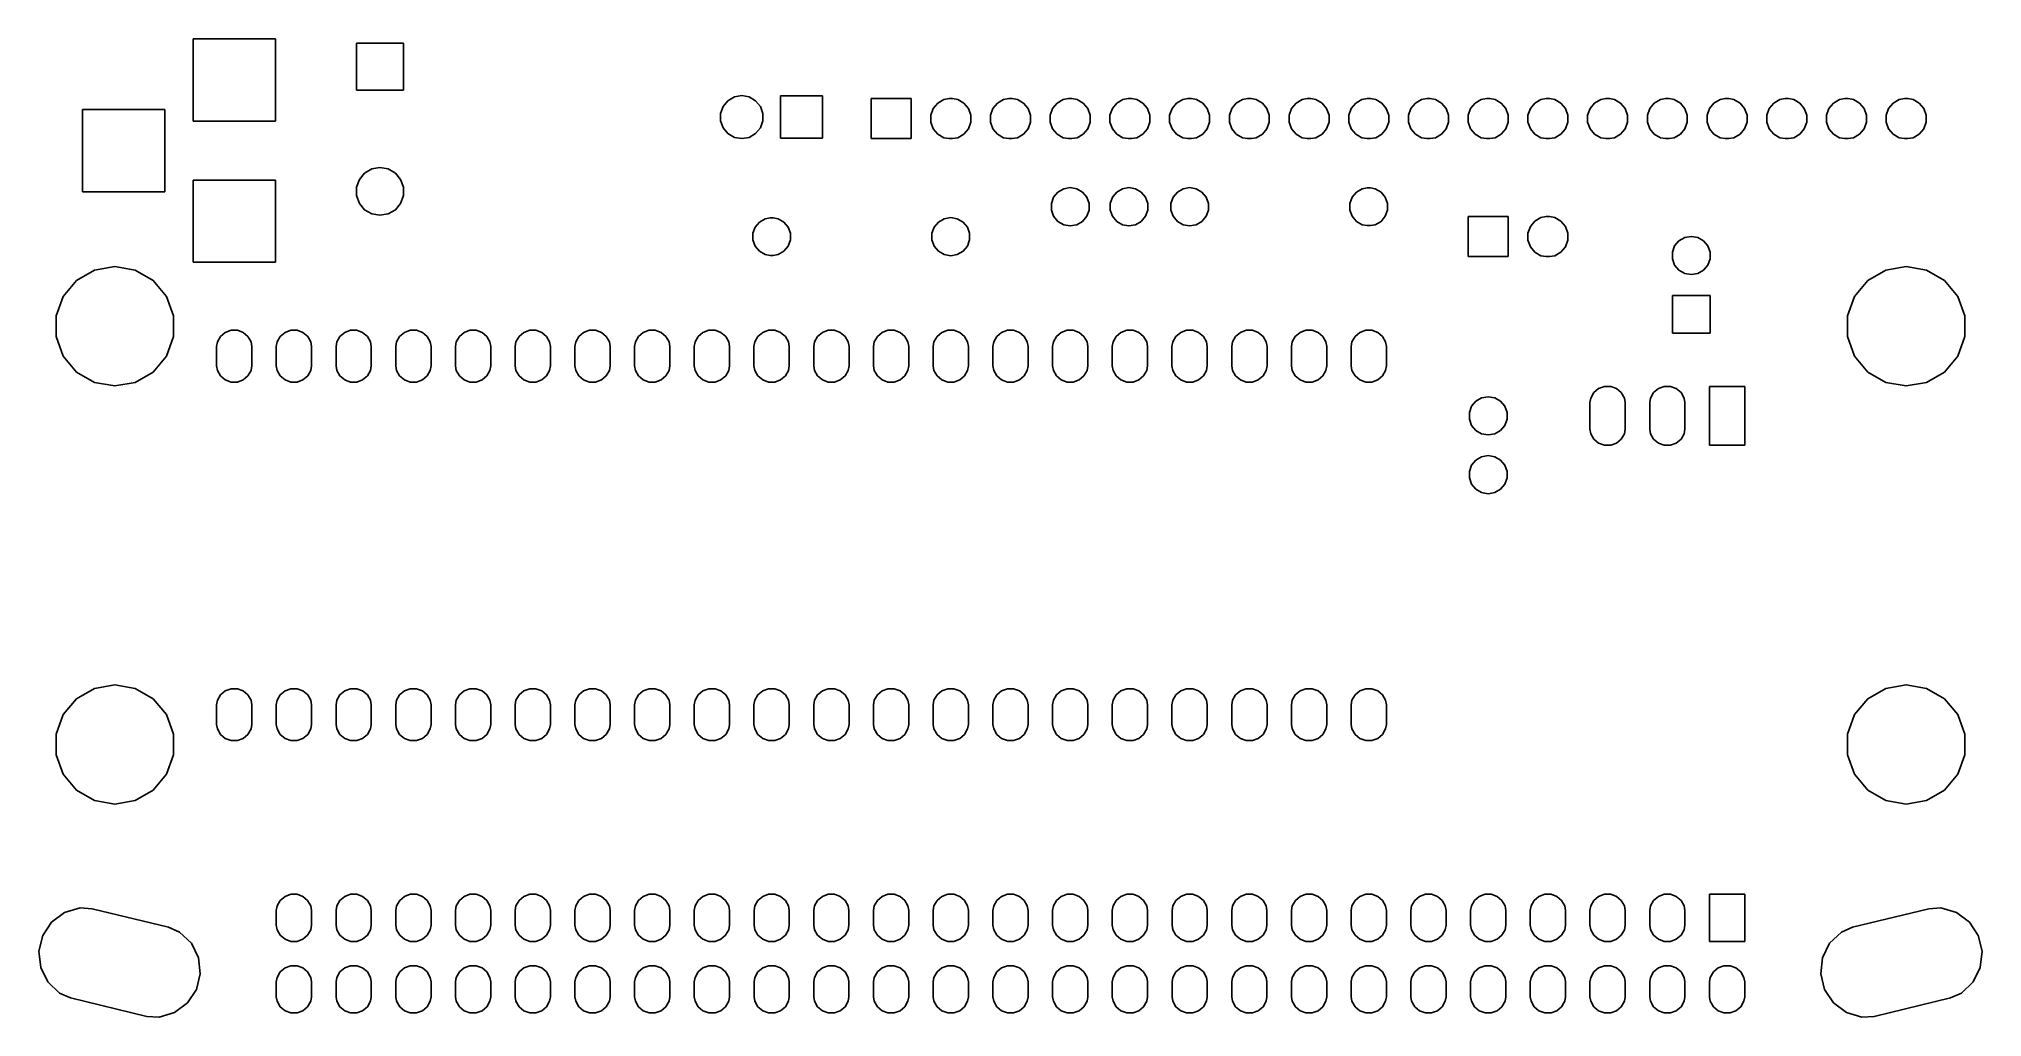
# Model space of a CAD drawing. Extents: x 106 to 188.7, y -132.2 to -90.7.
import ezdxf

# ---------------------------------------------------------------- set-up
doc = ezdxf.new("R2010")
doc.units = 0
doc.header["$MEASUREMENT"] = 0
doc.layers.add('BLACK', color=7, linetype='CONTINUOUS')

msp = doc.modelspace()

# ---------------------------------------------------------------- linework, layer by layer
at = {"layer": 'BLACK', "linetype": 'CONTINUOUS'}
for p, q in [((112.55, -94.1527), (112.55, -90.6526)), ((112.55, -90.6526), (116.05, -90.6526)), ((116.05, -90.6526), (116.05, -94.1527)), ((119.5, -92.838), (119.5, -90.838)), ((119.5, -90.838), (121.5, -90.838)), ((121.5, -90.838), (121.5, -92.838)), ((121.5, -92.838), (119.5, -92.838)), ((135.099, -93.5231), (135.303, -93.2799)), ((135.303, -93.2799), (135.577, -93.1212)), ((135.577, -93.1212), (135.89, -93.0661)), ((135.89, -93.0661), (136.203, -93.1212)), ((136.203, -93.1212), (136.477, -93.2799)), ((136.477, -93.2799), (136.681, -93.5231)), ((137.53, -94.88), (137.53, -93.08)), ((137.53, -93.08), (139.33, -93.08)), ((139.33, -93.08), (139.33, -94.88)), ((141.39, -94.8935), (141.39, -93.1935)), ((141.39, -93.1935), (143.09, -93.1935)), ((143.09, -93.1935), (143.09, -94.8935)), ((144.033, -93.6119), (144.225, -93.3823)), ((144.225, -93.3823), (144.485, -93.2324)), ((144.485, -93.2324), (144.706, -93.1935)), ((144.706, -93.1935), (144.854, -93.1935)), ((144.854, -93.1935), (145.075, -93.2324)), ((145.075, -93.2324), (145.335, -93.3823)), ((145.335, -93.3823), (145.527, -93.6119)), ((146.573, -93.6119), (146.765, -93.3823)), ((146.765, -93.3823), (147.025, -93.2324)), ((147.025, -93.2324), (147.246, -93.1935)), ((147.246, -93.1935), (147.394, -93.1935)), ((147.394, -93.1935), (147.615, -93.2324)), ((147.615, -93.2324), (147.875, -93.3823)), ((147.875, -93.3823), (148.067, -93.6119)), ((149.113, -93.6119), (149.305, -93.3823)), ((149.305, -93.3823), (149.565, -93.2324)), ((149.565, -93.2324), (149.786, -93.1935)), ((149.786, -93.1935), (149.934, -93.1935)), ((149.934, -93.1935), (150.155, -93.2324)), ((150.155, -93.2324), (150.415, -93.3823)), ((150.415, -93.3823), (150.607, -93.6119)), ((151.653, -93.6119), (151.845, -93.3823)), ((151.845, -93.3823), (152.105, -93.2324)), ((152.105, -93.2324), (152.326, -93.1935)), ((152.326, -93.1935), (152.474, -93.1935)), ((152.474, -93.1935), (152.695, -93.2324)), ((152.695, -93.2324), (152.955, -93.3823)), ((152.955, -93.3823), (153.147, -93.6119)), ((154.193, -93.6119), (154.385, -93.3823)), ((154.385, -93.3823), (154.645, -93.2324)), ((154.645, -93.2324), (154.866, -93.1935)), ((154.866, -93.1935), (155.014, -93.1935)), ((155.014, -93.1935), (155.235, -93.2324)), ((155.235, -93.2324), (155.495, -93.3823)), ((155.495, -93.3823), (155.687, -93.6119)), ((156.733, -93.6119), (156.925, -93.3823)), ((156.925, -93.3823), (157.185, -93.2324)), ((157.185, -93.2324), (157.406, -93.1935)), ((157.406, -93.1935), (157.554, -93.1935)), ((157.554, -93.1935), (157.775, -93.2324)), ((157.775, -93.2324), (158.035, -93.3823)), ((158.035, -93.3823), (158.227, -93.6119)), ((159.273, -93.6119), (159.465, -93.3823)), ((159.465, -93.3823), (159.725, -93.2324)), ((159.725, -93.2324), (159.946, -93.1935)), ((159.946, -93.1935), (160.094, -93.1935)), ((160.094, -93.1935), (160.315, -93.2324)), ((160.315, -93.2324), (160.575, -93.3823)), ((160.575, -93.3823), (160.767, -93.6119)), ((161.813, -93.6119), (162.005, -93.3823)), ((162.005, -93.3823), (162.265, -93.2324)), ((162.265, -93.2324), (162.486, -93.1935)), ((162.486, -93.1935), (162.634, -93.1935)), ((162.634, -93.1935), (162.855, -93.2324)), ((162.855, -93.2324), (163.115, -93.3823)), ((163.115, -93.3823), (163.307, -93.6119)), ((164.353, -93.6119), (164.545, -93.3823)), ((164.545, -93.3823), (164.805, -93.2324)), ((164.805, -93.2324), (165.026, -93.1935)), ((165.026, -93.1935), (165.174, -93.1935)), ((165.174, -93.1935), (165.395, -93.2324)), ((165.395, -93.2324), (165.655, -93.3823)), ((165.655, -93.3823), (165.847, -93.6119)), ((166.893, -93.6119), (167.085, -93.3823)), ((167.085, -93.3823), (167.345, -93.2324)), ((167.345, -93.2324), (167.566, -93.1935)), ((167.566, -93.1935), (167.714, -93.1935)), ((167.714, -93.1935), (167.935, -93.2324)), ((167.935, -93.2324), (168.195, -93.3823)), ((168.195, -93.3823), (168.387, -93.6119)), ((169.433, -93.6119), (169.625, -93.3823)), ((169.625, -93.3823), (169.885, -93.2324)), ((169.885, -93.2324), (170.106, -93.1935)), ((170.106, -93.1935), (170.254, -93.1935)), ((170.254, -93.1935), (170.475, -93.2324)), ((170.475, -93.2324), (170.735, -93.3823)), ((170.735, -93.3823), (170.927, -93.6119)), ((171.973, -93.6119), (172.165, -93.3823)), ((172.165, -93.3823), (172.425, -93.2324)), ((172.425, -93.2324), (172.646, -93.1935)), ((172.646, -93.1935), (172.794, -93.1935)), ((172.794, -93.1935), (173.015, -93.2324)), ((173.015, -93.2324), (173.275, -93.3823)), ((173.275, -93.3823), (173.467, -93.6119)), ((174.513, -93.6119), (174.705, -93.3823)), ((174.705, -93.3823), (174.965, -93.2324)), ((174.965, -93.2324), (175.186, -93.1935)), ((175.186, -93.1935), (175.334, -93.1935)), ((175.334, -93.1935), (175.555, -93.2324)), ((175.555, -93.2324), (175.815, -93.3823)), ((175.815, -93.3823), (176.007, -93.6119)), ((177.053, -93.6119), (177.245, -93.3823)), ((177.245, -93.3823), (177.505, -93.2324)), ((177.505, -93.2324), (177.726, -93.1935)), ((177.726, -93.1935), (177.874, -93.1935)), ((177.874, -93.1935), (178.095, -93.2324)), ((178.095, -93.2324), (178.355, -93.3823)), ((178.355, -93.3823), (178.547, -93.6119)), ((179.593, -93.6119), (179.785, -93.3823)), ((179.785, -93.3823), (180.045, -93.2324)), ((180.045, -93.2324), (180.266, -93.1935)), ((180.266, -93.1935), (180.414, -93.1935)), ((180.414, -93.1935), (180.635, -93.2324)), ((180.635, -93.2324), (180.895, -93.3823)), ((180.895, -93.3823), (181.087, -93.6119)), ((182.133, -93.6119), (182.325, -93.3823)), ((182.325, -93.3823), (182.585, -93.2324)), ((182.585, -93.2324), (182.806, -93.1935)), ((182.806, -93.1935), (182.954, -93.1935)), ((182.954, -93.1935), (183.175, -93.2324)), ((183.175, -93.2324), (183.435, -93.3823)), ((183.435, -93.3823), (183.627, -93.6119)), ((184.673, -93.6119), (184.865, -93.3823)), ((184.865, -93.3823), (185.125, -93.2324)), ((185.125, -93.2324), (185.346, -93.1935)), ((185.346, -93.1935), (185.494, -93.1935)), ((185.494, -93.1935), (185.715, -93.2324)), ((185.715, -93.2324), (185.975, -93.3823)), ((185.975, -93.3823), (186.167, -93.6119)), ((107.851, -97.1525), (107.851, -93.6523)), ((107.851, -93.6523), (111.351, -93.6523)), ((111.351, -93.6523), (111.351, -97.1525)), ((116.05, -94.1527), (112.55, -94.1527)), ((134.99, -93.8213), (135.099, -93.5231)), ((134.99, -94.1387), (134.99, -93.8213)), ((135.099, -94.4369), (134.99, -94.1387)), ((136.681, -93.5231), (136.79, -93.8213)), ((136.79, -94.1387), (136.681, -94.4369)), ((136.79, -93.8213), (136.79, -94.1387)), ((143.93, -93.8936), (144.033, -93.6119)), ((143.93, -94.1934), (143.93, -93.8936)), ((144.033, -94.4751), (143.93, -94.1934)), ((145.527, -93.6119), (145.63, -93.8936)), ((145.63, -94.1934), (145.527, -94.4751)), ((145.63, -93.8936), (145.63, -94.1934)), ((146.47, -93.8936), (146.573, -93.6119)), ((146.47, -94.1934), (146.47, -93.8936)), ((146.573, -94.4751), (146.47, -94.1934)), ((148.067, -93.6119), (148.17, -93.8936)), ((148.17, -94.1934), (148.067, -94.4751)), ((148.17, -93.8936), (148.17, -94.1934)), ((149.01, -93.8936), (149.113, -93.6119)), ((149.01, -94.1934), (149.01, -93.8936)), ((149.113, -94.4751), (149.01, -94.1934)), ((150.607, -93.6119), (150.71, -93.8936)), ((150.71, -94.1934), (150.607, -94.4751)), ((150.71, -93.8936), (150.71, -94.1934)), ((151.55, -93.8936), (151.653, -93.6119)), ((151.55, -94.1934), (151.55, -93.8936)), ((151.653, -94.4751), (151.55, -94.1934)), ((153.147, -93.6119), (153.25, -93.8936)), ((153.25, -94.1934), (153.147, -94.4751)), ((153.25, -93.8936), (153.25, -94.1934)), ((154.09, -93.8936), (154.193, -93.6119)), ((154.09, -94.1934), (154.09, -93.8936)), ((154.193, -94.4751), (154.09, -94.1934)), ((155.687, -93.6119), (155.79, -93.8936)), ((155.79, -94.1934), (155.687, -94.4751)), ((155.79, -93.8936), (155.79, -94.1934)), ((156.63, -93.8936), (156.733, -93.6119)), ((156.63, -94.1934), (156.63, -93.8936)), ((156.733, -94.4751), (156.63, -94.1934)), ((158.227, -93.6119), (158.33, -93.8936)), ((158.33, -94.1934), (158.227, -94.4751)), ((158.33, -93.8936), (158.33, -94.1934)), ((159.17, -93.8936), (159.273, -93.6119)), ((159.17, -94.1934), (159.17, -93.8936)), ((159.273, -94.4751), (159.17, -94.1934)), ((160.767, -93.6119), (160.87, -93.8936)), ((160.87, -94.1934), (160.767, -94.4751)), ((160.87, -93.8936), (160.87, -94.1934)), ((161.71, -93.8936), (161.813, -93.6119)), ((161.71, -94.1934), (161.71, -93.8936)), ((161.813, -94.4751), (161.71, -94.1934)), ((163.307, -93.6119), (163.41, -93.8936)), ((163.41, -94.1934), (163.307, -94.4751)), ((163.41, -93.8936), (163.41, -94.1934)), ((164.25, -93.8936), (164.353, -93.6119)), ((164.25, -94.1934), (164.25, -93.8936)), ((164.353, -94.4751), (164.25, -94.1934)), ((165.847, -93.6119), (165.95, -93.8936)), ((165.95, -94.1934), (165.847, -94.4751)), ((165.95, -93.8936), (165.95, -94.1934)), ((166.79, -93.8936), (166.893, -93.6119)), ((166.79, -94.1934), (166.79, -93.8936)), ((166.893, -94.4751), (166.79, -94.1934)), ((168.387, -93.6119), (168.49, -93.8936)), ((168.49, -94.1934), (168.387, -94.4751)), ((168.49, -93.8936), (168.49, -94.1934)), ((169.33, -93.8936), (169.433, -93.6119)), ((169.33, -94.1934), (169.33, -93.8936)), ((169.433, -94.4751), (169.33, -94.1934)), ((170.927, -93.6119), (171.03, -93.8936)), ((171.03, -94.1934), (170.927, -94.4751)), ((171.03, -93.8936), (171.03, -94.1934)), ((171.87, -93.8936), (171.973, -93.6119)), ((171.87, -94.1934), (171.87, -93.8936)), ((171.973, -94.4751), (171.87, -94.1934)), ((173.467, -93.6119), (173.57, -93.8936)), ((173.57, -94.1934), (173.467, -94.4751)), ((173.57, -93.8936), (173.57, -94.1934)), ((174.41, -93.8936), (174.513, -93.6119)), ((174.41, -94.1934), (174.41, -93.8936)), ((174.513, -94.4751), (174.41, -94.1934)), ((176.007, -93.6119), (176.11, -93.8936)), ((176.11, -94.1934), (176.007, -94.4751)), ((176.11, -93.8936), (176.11, -94.1934)), ((176.95, -93.8936), (177.053, -93.6119)), ((176.95, -94.1934), (176.95, -93.8936)), ((177.053, -94.4751), (176.95, -94.1934)), ((178.547, -93.6119), (178.65, -93.8936)), ((178.65, -94.1934), (178.547, -94.4751)), ((178.65, -93.8936), (178.65, -94.1934)), ((179.49, -93.8936), (179.593, -93.6119)), ((179.49, -94.1934), (179.49, -93.8936)), ((179.593, -94.4751), (179.49, -94.1934)), ((181.087, -93.6119), (181.19, -93.8936)), ((181.19, -94.1934), (181.087, -94.4751)), ((181.19, -93.8936), (181.19, -94.1934)), ((182.03, -93.8936), (182.133, -93.6119)), ((182.03, -94.1934), (182.03, -93.8936)), ((182.133, -94.4751), (182.03, -94.1934)), ((183.627, -93.6119), (183.73, -93.8936)), ((183.73, -94.1934), (183.627, -94.4751)), ((183.73, -93.8936), (183.73, -94.1934)), ((184.57, -93.8936), (184.673, -93.6119)), ((184.57, -94.1934), (184.57, -93.8936)), ((184.673, -94.4751), (184.57, -94.1934)), ((186.167, -93.6119), (186.27, -93.8936)), ((186.27, -94.1934), (186.167, -94.4751)), ((186.27, -93.8936), (186.27, -94.1934)), ((135.303, -94.6801), (135.099, -94.4369)), ((135.577, -94.8388), (135.303, -94.6801)), ((135.89, -94.8939), (135.577, -94.8388)), ((136.203, -94.8388), (135.89, -94.8939)), ((136.477, -94.6801), (136.203, -94.8388)), ((136.681, -94.4369), (136.477, -94.6801)), ((139.33, -94.88), (137.53, -94.88)), ((143.09, -94.8935), (141.39, -94.8935)), ((144.225, -94.7047), (144.033, -94.4751)), ((144.485, -94.8546), (144.225, -94.7047)), ((144.706, -94.8935), (144.485, -94.8546)), ((144.854, -94.8935), (144.706, -94.8935)), ((145.075, -94.8546), (144.854, -94.8935)), ((145.335, -94.7047), (145.075, -94.8546)), ((145.527, -94.4751), (145.335, -94.7047)), ((146.765, -94.7047), (146.573, -94.4751)), ((147.025, -94.8546), (146.765, -94.7047)), ((147.246, -94.8935), (147.025, -94.8546)), ((147.394, -94.8935), (147.246, -94.8935)), ((147.615, -94.8546), (147.394, -94.8935)), ((147.875, -94.7047), (147.615, -94.8546)), ((148.067, -94.4751), (147.875, -94.7047)), ((149.305, -94.7047), (149.113, -94.4751)), ((149.565, -94.8546), (149.305, -94.7047)), ((149.786, -94.8935), (149.565, -94.8546)), ((149.934, -94.8935), (149.786, -94.8935)), ((150.155, -94.8546), (149.934, -94.8935)), ((150.415, -94.7047), (150.155, -94.8546)), ((150.607, -94.4751), (150.415, -94.7047)), ((151.845, -94.7047), (151.653, -94.4751)), ((152.105, -94.8546), (151.845, -94.7047)), ((152.326, -94.8935), (152.105, -94.8546)), ((152.474, -94.8935), (152.326, -94.8935)), ((152.695, -94.8546), (152.474, -94.8935)), ((152.955, -94.7047), (152.695, -94.8546)), ((153.147, -94.4751), (152.955, -94.7047)), ((154.385, -94.7047), (154.193, -94.4751)), ((154.645, -94.8546), (154.385, -94.7047)), ((154.866, -94.8935), (154.645, -94.8546)), ((155.014, -94.8935), (154.866, -94.8935)), ((155.235, -94.8546), (155.014, -94.8935)), ((155.495, -94.7047), (155.235, -94.8546)), ((155.687, -94.4751), (155.495, -94.7047)), ((156.925, -94.7047), (156.733, -94.4751)), ((157.185, -94.8546), (156.925, -94.7047)), ((157.406, -94.8935), (157.185, -94.8546)), ((157.554, -94.8935), (157.406, -94.8935)), ((157.775, -94.8546), (157.554, -94.8935)), ((158.035, -94.7047), (157.775, -94.8546)), ((158.227, -94.4751), (158.035, -94.7047)), ((159.465, -94.7047), (159.273, -94.4751)), ((159.725, -94.8546), (159.465, -94.7047)), ((159.946, -94.8935), (159.725, -94.8546)), ((160.094, -94.8935), (159.946, -94.8935)), ((160.315, -94.8546), (160.094, -94.8935)), ((160.575, -94.7047), (160.315, -94.8546)), ((160.767, -94.4751), (160.575, -94.7047)), ((162.005, -94.7047), (161.813, -94.4751)), ((162.265, -94.8546), (162.005, -94.7047)), ((162.486, -94.8935), (162.265, -94.8546)), ((162.634, -94.8935), (162.486, -94.8935)), ((162.855, -94.8546), (162.634, -94.8935)), ((163.115, -94.7047), (162.855, -94.8546)), ((163.307, -94.4751), (163.115, -94.7047)), ((164.545, -94.7047), (164.353, -94.4751)), ((164.805, -94.8546), (164.545, -94.7047)), ((165.026, -94.8935), (164.805, -94.8546)), ((165.174, -94.8935), (165.026, -94.8935)), ((165.395, -94.8546), (165.174, -94.8935)), ((165.655, -94.7047), (165.395, -94.8546)), ((165.847, -94.4751), (165.655, -94.7047)), ((167.085, -94.7047), (166.893, -94.4751)), ((167.345, -94.8546), (167.085, -94.7047)), ((167.566, -94.8935), (167.345, -94.8546)), ((167.714, -94.8935), (167.566, -94.8935)), ((167.935, -94.8546), (167.714, -94.8935)), ((168.195, -94.7047), (167.935, -94.8546)), ((168.387, -94.4751), (168.195, -94.7047)), ((169.625, -94.7047), (169.433, -94.4751)), ((169.885, -94.8546), (169.625, -94.7047)), ((170.106, -94.8935), (169.885, -94.8546)), ((170.254, -94.8935), (170.106, -94.8935)), ((170.475, -94.8546), (170.254, -94.8935)), ((170.735, -94.7047), (170.475, -94.8546)), ((170.927, -94.4751), (170.735, -94.7047)), ((172.165, -94.7047), (171.973, -94.4751)), ((172.425, -94.8546), (172.165, -94.7047)), ((172.646, -94.8935), (172.425, -94.8546)), ((172.794, -94.8935), (172.646, -94.8935)), ((173.015, -94.8546), (172.794, -94.8935)), ((173.275, -94.7047), (173.015, -94.8546)), ((173.467, -94.4751), (173.275, -94.7047)), ((174.705, -94.7047), (174.513, -94.4751)), ((174.965, -94.8546), (174.705, -94.7047)), ((175.186, -94.8935), (174.965, -94.8546)), ((175.334, -94.8935), (175.186, -94.8935)), ((175.555, -94.8546), (175.334, -94.8935)), ((175.815, -94.7047), (175.555, -94.8546)), ((176.007, -94.4751), (175.815, -94.7047)), ((177.245, -94.7047), (177.053, -94.4751)), ((177.505, -94.8546), (177.245, -94.7047)), ((177.726, -94.8935), (177.505, -94.8546)), ((177.874, -94.8935), (177.726, -94.8935)), ((178.095, -94.8546), (177.874, -94.8935)), ((178.355, -94.7047), (178.095, -94.8546)), ((178.547, -94.4751), (178.355, -94.7047)), ((179.785, -94.7047), (179.593, -94.4751)), ((180.045, -94.8546), (179.785, -94.7047)), ((180.266, -94.8935), (180.045, -94.8546)), ((180.414, -94.8935), (180.266, -94.8935)), ((180.635, -94.8546), (180.414, -94.8935)), ((180.895, -94.7047), (180.635, -94.8546)), ((181.087, -94.4751), (180.895, -94.7047)), ((182.325, -94.7047), (182.133, -94.4751)), ((182.585, -94.8546), (182.325, -94.7047)), ((182.806, -94.8935), (182.585, -94.8546)), ((182.954, -94.8935), (182.806, -94.8935)), ((183.175, -94.8546), (182.954, -94.8935)), ((183.435, -94.7047), (183.175, -94.8546)), ((183.627, -94.4751), (183.435, -94.7047)), ((184.865, -94.7047), (184.673, -94.4751)), ((185.125, -94.8546), (184.865, -94.7047)), ((185.346, -94.8935), (185.125, -94.8546)), ((185.494, -94.8935), (185.346, -94.8935)), ((185.715, -94.8546), (185.494, -94.8935)), ((185.975, -94.7047), (185.715, -94.8546)), ((186.167, -94.4751), (185.975, -94.7047)), ((112.55, -100.152), (112.55, -96.6521)), ((112.55, -96.6521), (116.05, -96.6521)), ((116.05, -96.6521), (116.05, -100.152)), ((119.5, -96.9617), (119.621, -96.6303)), ((119.621, -96.6303), (119.847, -96.3601)), ((119.847, -96.3601), (120.153, -96.1838)), ((120.153, -96.1838), (120.5, -96.1226)), ((120.5, -96.1226), (120.847, -96.1838)), ((120.847, -96.1838), (121.153, -96.3601)), ((121.153, -96.3601), (121.379, -96.6303)), ((121.379, -96.6303), (121.5, -96.9617)), ((111.351, -97.1525), (107.851, -97.1525)), ((119.5, -97.3143), (119.5, -96.9617)), ((119.621, -97.6457), (119.5, -97.3143)), ((121.5, -97.3143), (121.379, -97.6457)), ((121.5, -96.9617), (121.5, -97.3143)), ((149.06, -97.6489), (149.156, -97.3838)), ((149.156, -97.3838), (149.338, -97.1677)), ((149.338, -97.1677), (149.582, -97.0266)), ((149.582, -97.0266), (149.86, -96.9777)), ((149.86, -96.9777), (150.138, -97.0266)), ((150.138, -97.0266), (150.382, -97.1677)), ((150.382, -97.1677), (150.564, -97.3838)), ((150.564, -97.3838), (150.66, -97.6489)), ((151.56, -97.6489), (151.656, -97.3838)), ((151.656, -97.3838), (151.838, -97.1677)), ((151.838, -97.1677), (152.082, -97.0266)), ((152.082, -97.0266), (152.36, -96.9777)), ((152.36, -96.9777), (152.638, -97.0266)), ((152.638, -97.0266), (152.882, -97.1677)), ((152.882, -97.1677), (153.064, -97.3838)), ((153.064, -97.3838), (153.16, -97.6489)), ((154.14, -97.6489), (154.236, -97.3838)), ((154.236, -97.3838), (154.418, -97.1677)), ((154.418, -97.1677), (154.662, -97.0266)), ((154.662, -97.0266), (154.94, -96.9777)), ((154.94, -96.9777), (155.218, -97.0266)), ((155.218, -97.0266), (155.462, -97.1677)), ((155.462, -97.1677), (155.644, -97.3838)), ((155.644, -97.3838), (155.74, -97.6489)), ((161.76, -97.6489), (161.856, -97.3838)), ((161.856, -97.3838), (162.038, -97.1677)), ((162.038, -97.1677), (162.282, -97.0266)), ((162.282, -97.0266), (162.49, -96.99)), ((162.49, -96.99), (162.63, -96.99)), ((162.63, -96.99), (162.838, -97.0266)), ((162.838, -97.0266), (163.082, -97.1677)), ((163.082, -97.1677), (163.264, -97.3838)), ((163.264, -97.3838), (163.36, -97.6489)), ((119.847, -97.9159), (119.621, -97.6457)), ((120.153, -98.0922), (119.847, -97.9159)), ((120.5, -98.1534), (120.153, -98.0922)), ((120.847, -98.0922), (120.5, -98.1534)), ((121.153, -97.9159), (120.847, -98.0922)), ((121.379, -97.6457), (121.153, -97.9159)), ((136.638, -98.4377), (136.882, -98.2966)), ((136.882, -98.2966), (137.09, -98.26)), ((137.09, -98.26), (137.23, -98.26)), ((137.23, -98.26), (137.438, -98.2966)), ((137.438, -98.2966), (137.682, -98.4377)), ((144.258, -98.4377), (144.502, -98.2966)), ((144.502, -98.2966), (144.78, -98.2477)), ((144.78, -98.2477), (145.058, -98.2966)), ((145.058, -98.2966), (145.302, -98.4377)), ((149.06, -97.9311), (149.06, -97.6489)), ((149.156, -98.1962), (149.06, -97.9311)), ((149.338, -98.4123), (149.156, -98.1962)), ((150.564, -98.1962), (150.382, -98.4123)), ((150.66, -97.9311), (150.564, -98.1962)), ((150.66, -97.6489), (150.66, -97.9311)), ((151.56, -97.9311), (151.56, -97.6489)), ((151.656, -98.1962), (151.56, -97.9311)), ((151.838, -98.4123), (151.656, -98.1962)), ((153.064, -98.1962), (152.882, -98.4123)), ((153.16, -97.9311), (153.064, -98.1962)), ((153.16, -97.6489), (153.16, -97.9311)), ((154.14, -97.9311), (154.14, -97.6489)), ((154.236, -98.1962), (154.14, -97.9311)), ((154.418, -98.4123), (154.236, -98.1962)), ((155.644, -98.1962), (155.462, -98.4123)), ((155.74, -97.9311), (155.644, -98.1962)), ((155.74, -97.6489), (155.74, -97.9311)), ((161.76, -97.9311), (161.76, -97.6489)), ((161.856, -98.1962), (161.76, -97.9311)), ((162.038, -98.4123), (161.856, -98.1962)), ((163.264, -98.1962), (163.082, -98.4123)), ((163.36, -97.9311), (163.264, -98.1962)), ((163.36, -97.6489), (163.36, -97.9311)), ((166.79, -99.91), (166.79, -98.21)), ((166.79, -98.21), (168.49, -98.21)), ((168.49, -98.21), (168.49, -99.91)), ((169.625, -98.3988), (169.885, -98.2489)), ((169.885, -98.2489), (170.106, -98.21)), ((170.106, -98.21), (170.254, -98.21)), ((170.254, -98.21), (170.475, -98.2489)), ((170.475, -98.2489), (170.735, -98.3988)), ((136.36, -98.9189), (136.456, -98.6538)), ((136.36, -99.2011), (136.36, -98.9189)), ((136.456, -98.6538), (136.638, -98.4377)), ((137.682, -98.4377), (137.864, -98.6538)), ((137.864, -98.6538), (137.96, -98.9189)), ((137.96, -98.9189), (137.96, -99.2011)), ((143.98, -98.9189), (144.076, -98.6538)), ((143.98, -99.2011), (143.98, -98.9189)), ((144.076, -98.6538), (144.258, -98.4377)), ((145.302, -98.4377), (145.484, -98.6538)), ((145.484, -98.6538), (145.58, -98.9189)), ((145.58, -98.9189), (145.58, -99.2011)), ((149.582, -98.5534), (149.338, -98.4123)), ((149.86, -98.6023), (149.582, -98.5534)), ((150.138, -98.5534), (149.86, -98.6023)), ((150.382, -98.4123), (150.138, -98.5534)), ((152.082, -98.5534), (151.838, -98.4123)), ((152.36, -98.6023), (152.082, -98.5534)), ((152.638, -98.5534), (152.36, -98.6023)), ((152.882, -98.4123), (152.638, -98.5534)), ((154.662, -98.5534), (154.418, -98.4123)), ((154.94, -98.6023), (154.662, -98.5534)), ((155.218, -98.5534), (154.94, -98.6023)), ((155.462, -98.4123), (155.218, -98.5534)), ((162.282, -98.5534), (162.038, -98.4123)), ((162.49, -98.59), (162.282, -98.5534)), ((162.63, -98.59), (162.49, -98.59)), ((162.838, -98.5534), (162.63, -98.59)), ((163.082, -98.4123), (162.838, -98.5534)), ((169.33, -98.9101), (169.433, -98.6284)), ((169.33, -99.2099), (169.33, -98.9101)), ((169.433, -98.6284), (169.625, -98.3988)), ((170.735, -98.3988), (170.927, -98.6284)), ((170.927, -98.6284), (171.03, -98.9101)), ((171.03, -98.9101), (171.03, -99.2099)), ((175.754, -99.2397), (175.998, -99.0986)), ((175.998, -99.0986), (176.276, -99.0497)), ((176.276, -99.0497), (176.554, -99.0986)), ((176.554, -99.0986), (176.798, -99.2397)), ((136.456, -99.4662), (136.36, -99.2011)), ((136.638, -99.6823), (136.456, -99.4662)), ((136.882, -99.8234), (136.638, -99.6823)), ((137.09, -99.86), (136.882, -99.8234)), ((137.23, -99.86), (137.09, -99.86)), ((137.438, -99.8234), (137.23, -99.86)), ((137.682, -99.6823), (137.438, -99.8234)), ((137.864, -99.4662), (137.682, -99.6823)), ((137.96, -99.2011), (137.864, -99.4662)), ((144.076, -99.4662), (143.98, -99.2011)), ((144.258, -99.6823), (144.076, -99.4662)), ((144.502, -99.8234), (144.258, -99.6823)), ((144.78, -99.8723), (144.502, -99.8234)), ((145.058, -99.8234), (144.78, -99.8723)), ((145.302, -99.6823), (145.058, -99.8234)), ((145.484, -99.4662), (145.302, -99.6823)), ((145.58, -99.2011), (145.484, -99.4662)), ((168.49, -99.91), (166.79, -99.91)), ((169.433, -99.4916), (169.33, -99.2099)), ((169.625, -99.7212), (169.433, -99.4916)), ((169.885, -99.8711), (169.625, -99.7212)), ((170.106, -99.91), (169.885, -99.8711)), ((170.254, -99.91), (170.106, -99.91)), ((170.475, -99.8711), (170.254, -99.91)), ((170.735, -99.7212), (170.475, -99.8711)), ((170.927, -99.4916), (170.735, -99.7212)), ((171.03, -99.2099), (170.927, -99.4916)), ((175.476, -99.7209), (175.572, -99.4558)), ((175.476, -100.003), (175.476, -99.7209)), ((175.572, -100.268), (175.476, -100.003)), ((175.572, -99.4558), (175.754, -99.2397)), ((176.798, -99.2397), (176.98, -99.4558)), ((176.98, -99.4558), (177.076, -99.7209)), ((177.076, -100.003), (176.98, -100.268)), ((177.076, -99.7209), (177.076, -100.003)), ((107.588, -100.925), (108.352, -100.485)), ((108.352, -100.485), (109.22, -100.331)), ((109.22, -100.331), (110.088, -100.485)), ((110.088, -100.485), (110.852, -100.925)), ((116.05, -100.152), (112.55, -100.152)), ((175.754, -100.484), (175.572, -100.268)), ((175.998, -100.625), (175.754, -100.484)), ((176.276, -100.674), (175.998, -100.625)), ((176.554, -100.625), (176.276, -100.674)), ((176.798, -100.484), (176.554, -100.625)), ((176.98, -100.268), (176.798, -100.484)), ((183.788, -100.925), (184.552, -100.485)), ((184.552, -100.485), (185.42, -100.331)), ((185.42, -100.331), (186.288, -100.485)), ((186.288, -100.485), (187.052, -100.925)), ((106.72, -102.429), (107.022, -101.601)), ((107.022, -101.601), (107.588, -100.925)), ((110.852, -100.925), (111.418, -101.601)), ((111.418, -101.601), (111.72, -102.429)), ((175.476, -103.162), (175.476, -101.562)), ((175.476, -101.562), (177.076, -101.562)), ((177.076, -101.562), (177.076, -103.162)), ((182.92, -102.429), (183.222, -101.601)), ((183.222, -101.601), (183.788, -100.925)), ((187.052, -100.925), (187.618, -101.601)), ((187.618, -101.601), (187.92, -102.429)), ((106.72, -103.311), (106.72, -102.429)), ((111.72, -102.429), (111.72, -103.311)), ((182.92, -103.311), (182.92, -102.429)), ((187.92, -102.429), (187.92, -103.311)), ((107.022, -104.139), (106.72, -103.311)), ((111.72, -103.311), (111.418, -104.139)), ((113.584, -103.53), (113.716, -103.301)), ((113.716, -103.301), (113.919, -103.131)), ((113.919, -103.131), (114.168, -103.04)), ((114.168, -103.04), (114.432, -103.04)), ((114.432, -103.04), (114.681, -103.131)), ((114.681, -103.131), (114.884, -103.301)), ((114.884, -103.301), (115.016, -103.53)), ((116.124, -103.53), (116.256, -103.301)), ((116.256, -103.301), (116.459, -103.131)), ((116.459, -103.131), (116.708, -103.04)), ((116.708, -103.04), (116.972, -103.04)), ((116.972, -103.04), (117.221, -103.131)), ((117.221, -103.131), (117.424, -103.301)), ((117.424, -103.301), (117.556, -103.53)), ((118.664, -103.53), (118.796, -103.301)), ((118.796, -103.301), (118.999, -103.131)), ((118.999, -103.131), (119.248, -103.04)), ((119.248, -103.04), (119.512, -103.04)), ((119.512, -103.04), (119.761, -103.131)), ((119.761, -103.131), (119.964, -103.301)), ((119.964, -103.301), (120.096, -103.53)), ((121.204, -103.53), (121.336, -103.301)), ((121.336, -103.301), (121.539, -103.131)), ((121.539, -103.131), (121.788, -103.04)), ((121.788, -103.04), (122.052, -103.04)), ((122.052, -103.04), (122.301, -103.131)), ((122.301, -103.131), (122.504, -103.301)), ((122.504, -103.301), (122.636, -103.53)), ((123.744, -103.53), (123.876, -103.301)), ((123.876, -103.301), (124.079, -103.131)), ((124.079, -103.131), (124.328, -103.04)), ((124.328, -103.04), (124.592, -103.04)), ((124.592, -103.04), (124.841, -103.131)), ((124.841, -103.131), (125.044, -103.301)), ((125.044, -103.301), (125.176, -103.53)), ((126.284, -103.53), (126.416, -103.301)), ((126.416, -103.301), (126.619, -103.131)), ((126.619, -103.131), (126.868, -103.04)), ((126.868, -103.04), (127.132, -103.04)), ((127.132, -103.04), (127.381, -103.131)), ((127.381, -103.131), (127.584, -103.301)), ((127.584, -103.301), (127.716, -103.53)), ((128.824, -103.53), (128.956, -103.301)), ((128.956, -103.301), (129.159, -103.131)), ((129.159, -103.131), (129.408, -103.04)), ((129.408, -103.04), (129.672, -103.04)), ((129.672, -103.04), (129.921, -103.131)), ((129.921, -103.131), (130.124, -103.301)), ((130.124, -103.301), (130.256, -103.53)), ((131.364, -103.53), (131.496, -103.301)), ((131.496, -103.301), (131.699, -103.131)), ((131.699, -103.131), (131.948, -103.04)), ((131.948, -103.04), (132.212, -103.04)), ((132.212, -103.04), (132.461, -103.131)), ((132.461, -103.131), (132.664, -103.301)), ((132.664, -103.301), (132.796, -103.53)), ((133.904, -103.53), (134.036, -103.301)), ((134.036, -103.301), (134.239, -103.131)), ((134.239, -103.131), (134.488, -103.04)), ((134.488, -103.04), (134.752, -103.04)), ((134.752, -103.04), (135.001, -103.131)), ((135.001, -103.131), (135.204, -103.301)), ((135.204, -103.301), (135.336, -103.53)), ((136.444, -103.53), (136.576, -103.301)), ((136.576, -103.301), (136.779, -103.131)), ((136.779, -103.131), (137.028, -103.04)), ((137.028, -103.04), (137.292, -103.04)), ((137.292, -103.04), (137.541, -103.131)), ((137.541, -103.131), (137.744, -103.301)), ((137.744, -103.301), (137.876, -103.53)), ((138.984, -103.53), (139.116, -103.301)), ((139.116, -103.301), (139.319, -103.131)), ((139.319, -103.131), (139.568, -103.04)), ((139.568, -103.04), (139.832, -103.04)), ((139.832, -103.04), (140.081, -103.131)), ((140.081, -103.131), (140.284, -103.301)), ((140.284, -103.301), (140.416, -103.53)), ((141.524, -103.53), (141.656, -103.301)), ((141.656, -103.301), (141.859, -103.131)), ((141.859, -103.131), (142.108, -103.04)), ((142.108, -103.04), (142.372, -103.04)), ((142.372, -103.04), (142.621, -103.131)), ((142.621, -103.131), (142.824, -103.301)), ((142.824, -103.301), (142.956, -103.53)), ((144.064, -103.53), (144.196, -103.301)), ((144.196, -103.301), (144.399, -103.131)), ((144.399, -103.131), (144.648, -103.04)), ((144.648, -103.04), (144.912, -103.04)), ((144.912, -103.04), (145.161, -103.131)), ((145.161, -103.131), (145.364, -103.301)), ((145.364, -103.301), (145.496, -103.53)), ((146.604, -103.53), (146.736, -103.301)), ((146.736, -103.301), (146.939, -103.131)), ((146.939, -103.131), (147.188, -103.04)), ((147.188, -103.04), (147.452, -103.04)), ((147.452, -103.04), (147.701, -103.131)), ((147.701, -103.131), (147.904, -103.301)), ((147.904, -103.301), (148.036, -103.53)), ((149.144, -103.53), (149.276, -103.301)), ((149.276, -103.301), (149.479, -103.131)), ((149.479, -103.131), (149.728, -103.04)), ((149.728, -103.04), (149.992, -103.04)), ((149.992, -103.04), (150.241, -103.131)), ((150.241, -103.131), (150.444, -103.301)), ((150.444, -103.301), (150.576, -103.53)), ((151.684, -103.53), (151.816, -103.301)), ((151.816, -103.301), (152.019, -103.131)), ((152.019, -103.131), (152.268, -103.04)), ((152.268, -103.04), (152.532, -103.04)), ((152.532, -103.04), (152.781, -103.131)), ((152.781, -103.131), (152.984, -103.301)), ((152.984, -103.301), (153.116, -103.53)), ((154.224, -103.53), (154.356, -103.301)), ((154.356, -103.301), (154.559, -103.131)), ((154.559, -103.131), (154.808, -103.04)), ((154.808, -103.04), (155.072, -103.04)), ((155.072, -103.04), (155.321, -103.131)), ((155.321, -103.131), (155.524, -103.301)), ((155.524, -103.301), (155.656, -103.53)), ((156.764, -103.53), (156.896, -103.301)), ((156.896, -103.301), (157.099, -103.131)), ((157.099, -103.131), (157.348, -103.04)), ((157.348, -103.04), (157.612, -103.04)), ((157.612, -103.04), (157.861, -103.131)), ((157.861, -103.131), (158.064, -103.301)), ((158.064, -103.301), (158.196, -103.53)), ((159.304, -103.53), (159.436, -103.301)), ((159.436, -103.301), (159.639, -103.131)), ((159.639, -103.131), (159.888, -103.04)), ((159.888, -103.04), (160.152, -103.04)), ((160.152, -103.04), (160.401, -103.131)), ((160.401, -103.131), (160.604, -103.301)), ((160.604, -103.301), (160.736, -103.53)), ((161.844, -103.53), (161.976, -103.301)), ((161.976, -103.301), (162.179, -103.131)), ((162.179, -103.131), (162.428, -103.04)), ((162.428, -103.04), (162.692, -103.04)), ((162.692, -103.04), (162.941, -103.131)), ((162.941, -103.131), (163.144, -103.301)), ((163.144, -103.301), (163.276, -103.53)), ((177.076, -103.162), (175.476, -103.162)), ((183.222, -104.139), (182.92, -103.311)), ((187.92, -103.311), (187.618, -104.139)), ((107.588, -104.815), (107.022, -104.139)), ((111.418, -104.139), (110.852, -104.815)), ((113.549, -103.725), (113.584, -103.53)), ((113.549, -104.555), (113.549, -103.725)), ((115.016, -103.53), (115.051, -103.725)), ((115.051, -103.725), (115.051, -104.555)), ((116.089, -103.725), (116.124, -103.53)), ((116.089, -104.555), (116.089, -103.725)), ((117.556, -103.53), (117.591, -103.725)), ((117.591, -103.725), (117.591, -104.555)), ((118.629, -103.725), (118.664, -103.53)), ((118.629, -104.555), (118.629, -103.725)), ((120.096, -103.53), (120.131, -103.725)), ((120.131, -103.725), (120.131, -104.555)), ((121.169, -103.725), (121.204, -103.53)), ((121.169, -104.555), (121.169, -103.725)), ((122.636, -103.53), (122.671, -103.725)), ((122.671, -103.725), (122.671, -104.555)), ((123.709, -103.725), (123.744, -103.53)), ((123.709, -104.555), (123.709, -103.725)), ((125.176, -103.53), (125.211, -103.725)), ((125.211, -103.725), (125.211, -104.555)), ((126.249, -103.725), (126.284, -103.53)), ((126.249, -104.555), (126.249, -103.725)), ((127.716, -103.53), (127.751, -103.725)), ((127.751, -103.725), (127.751, -104.555)), ((128.789, -103.725), (128.824, -103.53)), ((128.789, -104.555), (128.789, -103.725)), ((130.256, -103.53), (130.291, -103.725)), ((130.291, -103.725), (130.291, -104.555)), ((131.329, -103.725), (131.364, -103.53)), ((131.329, -104.555), (131.329, -103.725)), ((132.796, -103.53), (132.831, -103.725)), ((132.831, -103.725), (132.831, -104.555)), ((133.869, -103.725), (133.904, -103.53)), ((133.869, -104.555), (133.869, -103.725)), ((135.336, -103.53), (135.371, -103.725)), ((135.371, -103.725), (135.371, -104.555)), ((136.409, -103.725), (136.444, -103.53)), ((136.409, -104.555), (136.409, -103.725)), ((137.876, -103.53), (137.911, -103.725)), ((137.911, -103.725), (137.911, -104.555)), ((138.949, -103.725), (138.984, -103.53)), ((138.949, -104.555), (138.949, -103.725)), ((140.416, -103.53), (140.451, -103.725)), ((140.451, -103.725), (140.451, -104.555)), ((141.489, -103.725), (141.524, -103.53)), ((141.489, -104.555), (141.489, -103.725)), ((142.956, -103.53), (142.991, -103.725)), ((142.991, -103.725), (142.991, -104.555)), ((144.029, -103.725), (144.064, -103.53)), ((144.029, -104.555), (144.029, -103.725)), ((145.496, -103.53), (145.531, -103.725)), ((145.531, -103.725), (145.531, -104.555)), ((146.569, -103.725), (146.604, -103.53)), ((146.569, -104.555), (146.569, -103.725)), ((148.036, -103.53), (148.071, -103.725)), ((148.071, -103.725), (148.071, -104.555)), ((149.109, -103.725), (149.144, -103.53)), ((149.109, -104.555), (149.109, -103.725)), ((150.576, -103.53), (150.611, -103.725)), ((150.611, -103.725), (150.611, -104.555)), ((151.649, -103.725), (151.684, -103.53)), ((151.649, -104.555), (151.649, -103.725)), ((153.116, -103.53), (153.151, -103.725)), ((153.151, -103.725), (153.151, -104.555)), ((154.189, -103.725), (154.224, -103.53)), ((154.189, -104.555), (154.189, -103.725)), ((155.656, -103.53), (155.691, -103.725)), ((155.691, -103.725), (155.691, -104.555)), ((156.729, -103.725), (156.764, -103.53)), ((156.729, -104.555), (156.729, -103.725)), ((158.196, -103.53), (158.231, -103.725)), ((158.231, -103.725), (158.231, -104.555)), ((159.269, -103.725), (159.304, -103.53)), ((159.269, -104.555), (159.269, -103.725)), ((160.736, -103.53), (160.771, -103.725)), ((160.771, -103.725), (160.771, -104.555)), ((161.809, -103.725), (161.844, -103.53)), ((161.809, -104.555), (161.809, -103.725)), ((163.276, -103.53), (163.311, -103.725)), ((163.311, -103.725), (163.311, -104.555)), ((183.788, -104.815), (183.222, -104.139)), ((187.618, -104.139), (187.052, -104.815)), ((108.352, -105.255), (107.588, -104.815)), ((110.852, -104.815), (110.088, -105.255)), ((113.584, -104.75), (113.549, -104.555)), ((113.716, -104.979), (113.584, -104.75)), ((113.919, -105.149), (113.716, -104.979)), ((114.884, -104.979), (114.681, -105.149)), ((115.016, -104.75), (114.884, -104.979)), ((115.051, -104.555), (115.016, -104.75)), ((116.124, -104.75), (116.089, -104.555)), ((116.256, -104.979), (116.124, -104.75)), ((116.459, -105.149), (116.256, -104.979)), ((117.424, -104.979), (117.221, -105.149)), ((117.556, -104.75), (117.424, -104.979)), ((117.591, -104.555), (117.556, -104.75)), ((118.664, -104.75), (118.629, -104.555)), ((118.796, -104.979), (118.664, -104.75)), ((118.999, -105.149), (118.796, -104.979)), ((119.964, -104.979), (119.761, -105.149)), ((120.096, -104.75), (119.964, -104.979)), ((120.131, -104.555), (120.096, -104.75)), ((121.204, -104.75), (121.169, -104.555)), ((121.336, -104.979), (121.204, -104.75)), ((121.539, -105.149), (121.336, -104.979)), ((122.504, -104.979), (122.301, -105.149)), ((122.636, -104.75), (122.504, -104.979)), ((122.671, -104.555), (122.636, -104.75)), ((123.744, -104.75), (123.709, -104.555)), ((123.876, -104.979), (123.744, -104.75)), ((124.079, -105.149), (123.876, -104.979)), ((125.044, -104.979), (124.841, -105.149)), ((125.176, -104.75), (125.044, -104.979)), ((125.211, -104.555), (125.176, -104.75)), ((126.284, -104.75), (126.249, -104.555)), ((126.416, -104.979), (126.284, -104.75)), ((126.619, -105.149), (126.416, -104.979)), ((127.584, -104.979), (127.381, -105.149)), ((127.716, -104.75), (127.584, -104.979)), ((127.751, -104.555), (127.716, -104.75)), ((128.824, -104.75), (128.789, -104.555)), ((128.956, -104.979), (128.824, -104.75)), ((129.159, -105.149), (128.956, -104.979)), ((130.124, -104.979), (129.921, -105.149)), ((130.256, -104.75), (130.124, -104.979)), ((130.291, -104.555), (130.256, -104.75)), ((131.364, -104.75), (131.329, -104.555)), ((131.496, -104.979), (131.364, -104.75)), ((131.699, -105.149), (131.496, -104.979)), ((132.664, -104.979), (132.461, -105.149)), ((132.796, -104.75), (132.664, -104.979)), ((132.831, -104.555), (132.796, -104.75)), ((133.904, -104.75), (133.869, -104.555)), ((134.036, -104.979), (133.904, -104.75)), ((134.239, -105.149), (134.036, -104.979)), ((135.204, -104.979), (135.001, -105.149)), ((135.336, -104.75), (135.204, -104.979)), ((135.371, -104.555), (135.336, -104.75)), ((136.444, -104.75), (136.409, -104.555)), ((136.576, -104.979), (136.444, -104.75)), ((136.779, -105.149), (136.576, -104.979)), ((137.744, -104.979), (137.541, -105.149)), ((137.876, -104.75), (137.744, -104.979)), ((137.911, -104.555), (137.876, -104.75)), ((138.984, -104.75), (138.949, -104.555)), ((139.116, -104.979), (138.984, -104.75)), ((139.319, -105.149), (139.116, -104.979)), ((140.284, -104.979), (140.081, -105.149)), ((140.416, -104.75), (140.284, -104.979)), ((140.451, -104.555), (140.416, -104.75)), ((141.524, -104.75), (141.489, -104.555)), ((141.656, -104.979), (141.524, -104.75)), ((141.859, -105.149), (141.656, -104.979)), ((142.824, -104.979), (142.621, -105.149)), ((142.956, -104.75), (142.824, -104.979)), ((142.991, -104.555), (142.956, -104.75)), ((144.064, -104.75), (144.029, -104.555)), ((144.196, -104.979), (144.064, -104.75)), ((144.399, -105.149), (144.196, -104.979)), ((145.364, -104.979), (145.161, -105.149)), ((145.496, -104.75), (145.364, -104.979)), ((145.531, -104.555), (145.496, -104.75)), ((146.604, -104.75), (146.569, -104.555)), ((146.736, -104.979), (146.604, -104.75)), ((146.939, -105.149), (146.736, -104.979)), ((147.904, -104.979), (147.701, -105.149)), ((148.036, -104.75), (147.904, -104.979)), ((148.071, -104.555), (148.036, -104.75)), ((149.144, -104.75), (149.109, -104.555)), ((149.276, -104.979), (149.144, -104.75)), ((149.479, -105.149), (149.276, -104.979)), ((150.444, -104.979), (150.241, -105.149)), ((150.576, -104.75), (150.444, -104.979)), ((150.611, -104.555), (150.576, -104.75)), ((151.684, -104.75), (151.649, -104.555)), ((151.816, -104.979), (151.684, -104.75)), ((152.019, -105.149), (151.816, -104.979)), ((152.984, -104.979), (152.781, -105.149)), ((153.116, -104.75), (152.984, -104.979)), ((153.151, -104.555), (153.116, -104.75)), ((154.224, -104.75), (154.189, -104.555)), ((154.356, -104.979), (154.224, -104.75)), ((154.559, -105.149), (154.356, -104.979)), ((155.524, -104.979), (155.321, -105.149)), ((155.656, -104.75), (155.524, -104.979)), ((155.691, -104.555), (155.656, -104.75)), ((156.764, -104.75), (156.729, -104.555)), ((156.896, -104.979), (156.764, -104.75)), ((157.099, -105.149), (156.896, -104.979)), ((158.064, -104.979), (157.861, -105.149)), ((158.196, -104.75), (158.064, -104.979)), ((158.231, -104.555), (158.196, -104.75)), ((159.304, -104.75), (159.269, -104.555)), ((159.436, -104.979), (159.304, -104.75)), ((159.639, -105.149), (159.436, -104.979)), ((160.604, -104.979), (160.401, -105.149)), ((160.736, -104.75), (160.604, -104.979)), ((160.771, -104.555), (160.736, -104.75)), ((161.844, -104.75), (161.809, -104.555)), ((161.976, -104.979), (161.844, -104.75)), ((162.179, -105.149), (161.976, -104.979)), ((163.144, -104.979), (162.941, -105.149)), ((163.276, -104.75), (163.144, -104.979)), ((163.311, -104.555), (163.276, -104.75)), ((184.552, -105.255), (183.788, -104.815)), ((187.052, -104.815), (186.288, -105.255)), ((109.22, -105.409), (108.352, -105.255)), ((110.088, -105.255), (109.22, -105.409)), ((114.168, -105.24), (113.919, -105.149)), ((114.432, -105.24), (114.168, -105.24)), ((114.681, -105.149), (114.432, -105.24)), ((116.708, -105.24), (116.459, -105.149)), ((116.972, -105.24), (116.708, -105.24)), ((117.221, -105.149), (116.972, -105.24)), ((119.248, -105.24), (118.999, -105.149)), ((119.512, -105.24), (119.248, -105.24)), ((119.761, -105.149), (119.512, -105.24)), ((121.788, -105.24), (121.539, -105.149)), ((122.052, -105.24), (121.788, -105.24)), ((122.301, -105.149), (122.052, -105.24)), ((124.328, -105.24), (124.079, -105.149)), ((124.592, -105.24), (124.328, -105.24)), ((124.841, -105.149), (124.592, -105.24)), ((126.868, -105.24), (126.619, -105.149)), ((127.132, -105.24), (126.868, -105.24)), ((127.381, -105.149), (127.132, -105.24)), ((129.408, -105.24), (129.159, -105.149)), ((129.672, -105.24), (129.408, -105.24)), ((129.921, -105.149), (129.672, -105.24)), ((131.948, -105.24), (131.699, -105.149)), ((132.212, -105.24), (131.948, -105.24)), ((132.461, -105.149), (132.212, -105.24)), ((134.488, -105.24), (134.239, -105.149)), ((134.752, -105.24), (134.488, -105.24)), ((135.001, -105.149), (134.752, -105.24)), ((137.028, -105.24), (136.779, -105.149)), ((137.292, -105.24), (137.028, -105.24)), ((137.541, -105.149), (137.292, -105.24)), ((139.568, -105.24), (139.319, -105.149)), ((139.832, -105.24), (139.568, -105.24)), ((140.081, -105.149), (139.832, -105.24)), ((142.108, -105.24), (141.859, -105.149)), ((142.372, -105.24), (142.108, -105.24)), ((142.621, -105.149), (142.372, -105.24)), ((144.648, -105.24), (144.399, -105.149)), ((144.912, -105.24), (144.648, -105.24)), ((145.161, -105.149), (144.912, -105.24)), ((147.188, -105.24), (146.939, -105.149)), ((147.452, -105.24), (147.188, -105.24)), ((147.701, -105.149), (147.452, -105.24)), ((149.728, -105.24), (149.479, -105.149)), ((149.992, -105.24), (149.728, -105.24)), ((150.241, -105.149), (149.992, -105.24)), ((152.268, -105.24), (152.019, -105.149)), ((152.532, -105.24), (152.268, -105.24)), ((152.781, -105.149), (152.532, -105.24)), ((154.808, -105.24), (154.559, -105.149)), ((155.072, -105.24), (154.808, -105.24)), ((155.321, -105.149), (155.072, -105.24)), ((157.348, -105.24), (157.099, -105.149)), ((157.612, -105.24), (157.348, -105.24)), ((157.861, -105.149), (157.612, -105.24)), ((159.888, -105.24), (159.639, -105.149)), ((160.152, -105.24), (159.888, -105.24)), ((160.401, -105.149), (160.152, -105.24)), ((162.428, -105.24), (162.179, -105.149)), ((162.692, -105.24), (162.428, -105.24)), ((162.941, -105.149), (162.692, -105.24)), ((172.004, -105.92), (172.137, -105.69)), ((172.137, -105.69), (172.339, -105.52)), ((172.339, -105.52), (172.588, -105.43)), ((172.588, -105.43), (172.852, -105.43)), ((172.852, -105.43), (173.101, -105.52)), ((173.101, -105.52), (173.303, -105.69)), ((173.303, -105.69), (173.436, -105.92)), ((174.544, -105.92), (174.677, -105.69)), ((174.677, -105.69), (174.879, -105.52)), ((174.879, -105.52), (175.128, -105.43)), ((175.128, -105.43), (175.392, -105.43)), ((175.392, -105.43), (175.641, -105.52)), ((175.641, -105.52), (175.843, -105.69)), ((175.843, -105.69), (175.976, -105.92)), ((177.05, -107.93), (177.05, -105.43)), ((177.05, -105.43), (178.55, -105.43)), ((178.55, -105.43), (178.55, -107.93)), ((185.42, -105.409), (184.552, -105.255)), ((186.288, -105.255), (185.42, -105.409)), ((166.84, -106.539), (166.936, -106.274)), ((166.84, -106.821), (166.84, -106.539)), ((166.936, -106.274), (167.118, -106.058)), ((167.118, -106.058), (167.362, -105.917)), ((167.362, -105.917), (167.64, -105.868)), ((167.64, -105.868), (167.918, -105.917)), ((167.918, -105.917), (168.162, -106.058)), ((168.162, -106.058), (168.344, -106.274)), ((168.344, -106.274), (168.44, -106.539)), ((168.44, -106.539), (168.44, -106.821)), ((171.97, -106.114), (172.004, -105.92)), ((171.97, -107.246), (171.97, -106.114)), ((173.436, -105.92), (173.47, -106.114)), ((173.47, -106.114), (173.47, -107.246)), ((174.51, -106.114), (174.544, -105.92)), ((174.51, -107.246), (174.51, -106.114)), ((175.976, -105.92), (176.01, -106.114)), ((176.01, -106.114), (176.01, -107.246)), ((166.936, -107.086), (166.84, -106.821)), ((167.118, -107.302), (166.936, -107.086)), ((167.362, -107.443), (167.118, -107.302)), ((167.64, -107.492), (167.362, -107.443)), ((167.918, -107.443), (167.64, -107.492)), ((168.162, -107.302), (167.918, -107.443)), ((168.344, -107.086), (168.162, -107.302)), ((168.44, -106.821), (168.344, -107.086)), ((172.004, -107.44), (171.97, -107.246)), ((172.137, -107.67), (172.004, -107.44)), ((173.436, -107.44), (173.303, -107.67)), ((173.47, -107.246), (173.436, -107.44)), ((174.544, -107.44), (174.51, -107.246)), ((174.677, -107.67), (174.544, -107.44)), ((175.976, -107.44), (175.843, -107.67)), ((176.01, -107.246), (175.976, -107.44)), ((172.339, -107.84), (172.137, -107.67)), ((172.588, -107.93), (172.339, -107.84)), ((172.852, -107.93), (172.588, -107.93)), ((173.101, -107.84), (172.852, -107.93)), ((173.303, -107.67), (173.101, -107.84)), ((174.879, -107.84), (174.677, -107.67)), ((175.128, -107.93), (174.879, -107.84)), ((175.392, -107.93), (175.128, -107.93)), ((175.641, -107.84), (175.392, -107.93)), ((175.843, -107.67), (175.641, -107.84)), ((178.55, -107.93), (177.05, -107.93)), ((166.84, -109.039), (166.936, -108.774)), ((166.84, -109.321), (166.84, -109.039)), ((166.936, -108.774), (167.118, -108.558)), ((167.118, -108.558), (167.362, -108.417)), ((167.362, -108.417), (167.64, -108.368)), ((167.64, -108.368), (167.918, -108.417)), ((167.918, -108.417), (168.162, -108.558)), ((168.162, -108.558), (168.344, -108.774)), ((168.344, -108.774), (168.44, -109.039)), ((168.44, -109.039), (168.44, -109.321)), ((166.936, -109.586), (166.84, -109.321)), ((167.118, -109.802), (166.936, -109.586)), ((167.362, -109.943), (167.118, -109.802)), ((168.162, -109.802), (167.918, -109.943)), ((168.344, -109.586), (168.162, -109.802)), ((168.44, -109.321), (168.344, -109.586)), ((167.64, -109.992), (167.362, -109.943)), ((167.918, -109.943), (167.64, -109.992)), ((108.352, -118.265), (109.22, -118.111)), ((109.22, -118.111), (110.088, -118.265)), ((184.552, -118.265), (185.42, -118.111)), ((185.42, -118.111), (186.288, -118.265)), ((107.022, -119.381), (107.588, -118.705)), ((107.588, -118.705), (108.352, -118.265)), ((110.088, -118.265), (110.852, -118.705)), ((110.852, -118.705), (111.418, -119.381)), ((113.549, -118.965), (113.584, -118.77)), ((113.549, -119.795), (113.549, -118.965)), ((113.584, -118.77), (113.716, -118.541)), ((113.716, -118.541), (113.919, -118.371)), ((113.919, -118.371), (114.168, -118.28)), ((114.168, -118.28), (114.432, -118.28)), ((114.432, -118.28), (114.681, -118.371)), ((114.681, -118.371), (114.884, -118.541)), ((114.884, -118.541), (115.016, -118.77)), ((115.016, -118.77), (115.051, -118.965)), ((115.051, -118.965), (115.051, -119.795)), ((116.089, -118.965), (116.124, -118.77)), ((116.089, -119.795), (116.089, -118.965)), ((116.124, -118.77), (116.256, -118.541)), ((116.256, -118.541), (116.459, -118.371)), ((116.459, -118.371), (116.708, -118.28)), ((116.708, -118.28), (116.972, -118.28)), ((116.972, -118.28), (117.221, -118.371)), ((117.221, -118.371), (117.424, -118.541)), ((117.424, -118.541), (117.556, -118.77)), ((117.556, -118.77), (117.591, -118.965)), ((117.591, -118.965), (117.591, -119.795)), ((118.629, -118.965), (118.664, -118.77)), ((118.629, -119.795), (118.629, -118.965)), ((118.664, -118.77), (118.796, -118.541)), ((118.796, -118.541), (118.999, -118.371)), ((118.999, -118.371), (119.248, -118.28)), ((119.248, -118.28), (119.512, -118.28)), ((119.512, -118.28), (119.761, -118.371)), ((119.761, -118.371), (119.964, -118.541)), ((119.964, -118.541), (120.096, -118.77)), ((120.096, -118.77), (120.131, -118.965)), ((120.131, -118.965), (120.131, -119.795)), ((121.169, -118.965), (121.204, -118.77)), ((121.169, -119.795), (121.169, -118.965)), ((121.204, -118.77), (121.336, -118.541)), ((121.336, -118.541), (121.539, -118.371)), ((121.539, -118.371), (121.788, -118.28)), ((121.788, -118.28), (122.052, -118.28)), ((122.052, -118.28), (122.301, -118.371)), ((122.301, -118.371), (122.504, -118.541)), ((122.504, -118.541), (122.636, -118.77)), ((122.636, -118.77), (122.671, -118.965)), ((122.671, -118.965), (122.671, -119.795)), ((123.709, -118.965), (123.744, -118.77)), ((123.709, -119.795), (123.709, -118.965)), ((123.744, -118.77), (123.876, -118.541)), ((123.876, -118.541), (124.079, -118.371)), ((124.079, -118.371), (124.328, -118.28)), ((124.328, -118.28), (124.592, -118.28)), ((124.592, -118.28), (124.841, -118.371)), ((124.841, -118.371), (125.044, -118.541)), ((125.044, -118.541), (125.176, -118.77)), ((125.176, -118.77), (125.211, -118.965)), ((125.211, -118.965), (125.211, -119.795)), ((126.249, -118.965), (126.284, -118.77)), ((126.249, -119.795), (126.249, -118.965)), ((126.284, -118.77), (126.416, -118.541)), ((126.416, -118.541), (126.619, -118.371)), ((126.619, -118.371), (126.868, -118.28)), ((126.868, -118.28), (127.132, -118.28)), ((127.132, -118.28), (127.381, -118.371)), ((127.381, -118.371), (127.584, -118.541)), ((127.584, -118.541), (127.716, -118.77)), ((127.716, -118.77), (127.751, -118.965)), ((127.751, -118.965), (127.751, -119.795)), ((128.789, -118.965), (128.824, -118.77)), ((128.789, -119.795), (128.789, -118.965)), ((128.824, -118.77), (128.956, -118.541)), ((128.956, -118.541), (129.159, -118.371)), ((129.159, -118.371), (129.408, -118.28)), ((129.408, -118.28), (129.672, -118.28)), ((129.672, -118.28), (129.921, -118.371)), ((129.921, -118.371), (130.124, -118.541)), ((130.124, -118.541), (130.256, -118.77)), ((130.256, -118.77), (130.291, -118.965)), ((130.291, -118.965), (130.291, -119.795)), ((131.329, -118.965), (131.364, -118.77)), ((131.329, -119.795), (131.329, -118.965)), ((131.364, -118.77), (131.496, -118.541)), ((131.496, -118.541), (131.699, -118.371)), ((131.699, -118.371), (131.948, -118.28)), ((131.948, -118.28), (132.212, -118.28)), ((132.212, -118.28), (132.461, -118.371)), ((132.461, -118.371), (132.664, -118.541)), ((132.664, -118.541), (132.796, -118.77)), ((132.796, -118.77), (132.831, -118.965)), ((132.831, -118.965), (132.831, -119.795)), ((133.869, -118.965), (133.904, -118.77)), ((133.869, -119.795), (133.869, -118.965)), ((133.904, -118.77), (134.036, -118.541)), ((134.036, -118.541), (134.239, -118.371)), ((134.239, -118.371), (134.488, -118.28)), ((134.488, -118.28), (134.752, -118.28)), ((134.752, -118.28), (135.001, -118.371)), ((135.001, -118.371), (135.204, -118.541)), ((135.204, -118.541), (135.336, -118.77)), ((135.336, -118.77), (135.371, -118.965)), ((135.371, -118.965), (135.371, -119.795)), ((136.409, -118.965), (136.444, -118.77)), ((136.409, -119.795), (136.409, -118.965)), ((136.444, -118.77), (136.576, -118.541)), ((136.576, -118.541), (136.779, -118.371)), ((136.779, -118.371), (137.028, -118.28)), ((137.028, -118.28), (137.292, -118.28)), ((137.292, -118.28), (137.541, -118.371)), ((137.541, -118.371), (137.744, -118.541)), ((137.744, -118.541), (137.876, -118.77)), ((137.876, -118.77), (137.911, -118.965)), ((137.911, -118.965), (137.911, -119.795)), ((138.949, -118.965), (138.984, -118.77)), ((138.949, -119.795), (138.949, -118.965)), ((138.984, -118.77), (139.116, -118.541)), ((139.116, -118.541), (139.319, -118.371)), ((139.319, -118.371), (139.568, -118.28)), ((139.568, -118.28), (139.832, -118.28)), ((139.832, -118.28), (140.081, -118.371)), ((140.081, -118.371), (140.284, -118.541)), ((140.284, -118.541), (140.416, -118.77)), ((140.416, -118.77), (140.451, -118.965)), ((140.451, -118.965), (140.451, -119.795)), ((141.489, -118.965), (141.524, -118.77)), ((141.489, -119.795), (141.489, -118.965)), ((141.524, -118.77), (141.656, -118.541)), ((141.656, -118.541), (141.859, -118.371)), ((141.859, -118.371), (142.108, -118.28)), ((142.108, -118.28), (142.372, -118.28)), ((142.372, -118.28), (142.621, -118.371)), ((142.621, -118.371), (142.824, -118.541)), ((142.824, -118.541), (142.956, -118.77)), ((142.956, -118.77), (142.991, -118.965)), ((142.991, -118.965), (142.991, -119.795)), ((144.029, -118.965), (144.064, -118.77)), ((144.029, -119.795), (144.029, -118.965)), ((144.064, -118.77), (144.196, -118.541)), ((144.196, -118.541), (144.399, -118.371)), ((144.399, -118.371), (144.648, -118.28)), ((144.648, -118.28), (144.912, -118.28)), ((144.912, -118.28), (145.161, -118.371)), ((145.161, -118.371), (145.364, -118.541)), ((145.364, -118.541), (145.496, -118.77)), ((145.496, -118.77), (145.531, -118.965)), ((145.531, -118.965), (145.531, -119.795)), ((146.569, -118.965), (146.604, -118.77)), ((146.569, -119.795), (146.569, -118.965)), ((146.604, -118.77), (146.736, -118.541)), ((146.736, -118.541), (146.939, -118.371)), ((146.939, -118.371), (147.188, -118.28)), ((147.188, -118.28), (147.452, -118.28)), ((147.452, -118.28), (147.701, -118.371)), ((147.701, -118.371), (147.904, -118.541)), ((147.904, -118.541), (148.036, -118.77)), ((148.036, -118.77), (148.071, -118.965)), ((148.071, -118.965), (148.071, -119.795)), ((149.109, -118.965), (149.144, -118.77)), ((149.109, -119.795), (149.109, -118.965)), ((149.144, -118.77), (149.276, -118.541)), ((149.276, -118.541), (149.479, -118.371)), ((149.479, -118.371), (149.728, -118.28)), ((149.728, -118.28), (149.992, -118.28)), ((149.992, -118.28), (150.241, -118.371)), ((150.241, -118.371), (150.444, -118.541)), ((150.444, -118.541), (150.576, -118.77)), ((150.576, -118.77), (150.611, -118.965)), ((150.611, -118.965), (150.611, -119.795)), ((151.649, -118.965), (151.684, -118.77)), ((151.649, -119.795), (151.649, -118.965)), ((151.684, -118.77), (151.816, -118.541)), ((151.816, -118.541), (152.019, -118.371)), ((152.019, -118.371), (152.268, -118.28)), ((152.268, -118.28), (152.532, -118.28)), ((152.532, -118.28), (152.781, -118.371)), ((152.781, -118.371), (152.984, -118.541)), ((152.984, -118.541), (153.116, -118.77)), ((153.116, -118.77), (153.151, -118.965)), ((153.151, -118.965), (153.151, -119.795)), ((154.189, -118.965), (154.224, -118.77)), ((154.189, -119.795), (154.189, -118.965)), ((154.224, -118.77), (154.356, -118.541)), ((154.356, -118.541), (154.559, -118.371)), ((154.559, -118.371), (154.808, -118.28)), ((154.808, -118.28), (155.072, -118.28)), ((155.072, -118.28), (155.321, -118.371)), ((155.321, -118.371), (155.524, -118.541)), ((155.524, -118.541), (155.656, -118.77)), ((155.656, -118.77), (155.691, -118.965)), ((155.691, -118.965), (155.691, -119.795)), ((156.729, -118.965), (156.764, -118.77)), ((156.729, -119.795), (156.729, -118.965)), ((156.764, -118.77), (156.896, -118.541)), ((156.896, -118.541), (157.099, -118.371)), ((157.099, -118.371), (157.348, -118.28)), ((157.348, -118.28), (157.612, -118.28)), ((157.612, -118.28), (157.861, -118.371)), ((157.861, -118.371), (158.064, -118.541)), ((158.064, -118.541), (158.196, -118.77)), ((158.196, -118.77), (158.231, -118.965)), ((158.231, -118.965), (158.231, -119.795)), ((159.269, -118.965), (159.304, -118.77)), ((159.269, -119.795), (159.269, -118.965)), ((159.304, -118.77), (159.436, -118.541)), ((159.436, -118.541), (159.639, -118.371)), ((159.639, -118.371), (159.888, -118.28)), ((159.888, -118.28), (160.152, -118.28)), ((160.152, -118.28), (160.401, -118.371)), ((160.401, -118.371), (160.604, -118.541)), ((160.604, -118.541), (160.736, -118.77)), ((160.736, -118.77), (160.771, -118.965)), ((160.771, -118.965), (160.771, -119.795)), ((161.809, -118.965), (161.844, -118.77)), ((161.809, -119.795), (161.809, -118.965)), ((161.844, -118.77), (161.976, -118.541)), ((161.976, -118.541), (162.179, -118.371)), ((162.179, -118.371), (162.428, -118.28)), ((162.428, -118.28), (162.692, -118.28)), ((162.692, -118.28), (162.941, -118.371)), ((162.941, -118.371), (163.144, -118.541)), ((163.144, -118.541), (163.276, -118.77)), ((163.276, -118.77), (163.311, -118.965)), ((163.311, -118.965), (163.311, -119.795)), ((183.222, -119.381), (183.788, -118.705)), ((183.788, -118.705), (184.552, -118.265)), ((186.288, -118.265), (187.052, -118.705)), ((187.052, -118.705), (187.618, -119.381)), ((106.72, -120.209), (107.022, -119.381)), ((111.418, -119.381), (111.72, -120.209)), ((113.584, -119.99), (113.549, -119.795)), ((115.051, -119.795), (115.016, -119.99)), ((116.124, -119.99), (116.089, -119.795)), ((117.591, -119.795), (117.556, -119.99)), ((118.664, -119.99), (118.629, -119.795)), ((120.131, -119.795), (120.096, -119.99)), ((121.204, -119.99), (121.169, -119.795)), ((122.671, -119.795), (122.636, -119.99)), ((123.744, -119.99), (123.709, -119.795)), ((125.211, -119.795), (125.176, -119.99)), ((126.284, -119.99), (126.249, -119.795)), ((127.751, -119.795), (127.716, -119.99)), ((128.824, -119.99), (128.789, -119.795)), ((130.291, -119.795), (130.256, -119.99)), ((131.364, -119.99), (131.329, -119.795)), ((132.831, -119.795), (132.796, -119.99)), ((133.904, -119.99), (133.869, -119.795)), ((135.371, -119.795), (135.336, -119.99)), ((136.444, -119.99), (136.409, -119.795)), ((137.911, -119.795), (137.876, -119.99)), ((138.984, -119.99), (138.949, -119.795)), ((140.451, -119.795), (140.416, -119.99)), ((141.524, -119.99), (141.489, -119.795)), ((142.991, -119.795), (142.956, -119.99)), ((144.064, -119.99), (144.029, -119.795)), ((145.531, -119.795), (145.496, -119.99)), ((146.604, -119.99), (146.569, -119.795)), ((148.071, -119.795), (148.036, -119.99)), ((149.144, -119.99), (149.109, -119.795)), ((150.611, -119.795), (150.576, -119.99)), ((151.684, -119.99), (151.649, -119.795)), ((153.151, -119.795), (153.116, -119.99)), ((154.224, -119.99), (154.189, -119.795)), ((155.691, -119.795), (155.656, -119.99)), ((156.764, -119.99), (156.729, -119.795)), ((158.231, -119.795), (158.196, -119.99)), ((159.304, -119.99), (159.269, -119.795)), ((160.771, -119.795), (160.736, -119.99)), ((161.844, -119.99), (161.809, -119.795)), ((163.311, -119.795), (163.276, -119.99)), ((182.92, -120.209), (183.222, -119.381)), ((187.618, -119.381), (187.92, -120.209)), ((106.72, -121.091), (106.72, -120.209)), ((111.72, -120.209), (111.72, -121.091)), ((113.716, -120.219), (113.584, -119.99)), ((113.919, -120.389), (113.716, -120.219)), ((114.168, -120.48), (113.919, -120.389)), ((114.432, -120.48), (114.168, -120.48)), ((114.681, -120.389), (114.432, -120.48)), ((114.884, -120.219), (114.681, -120.389)), ((115.016, -119.99), (114.884, -120.219)), ((116.256, -120.219), (116.124, -119.99)), ((116.459, -120.389), (116.256, -120.219)), ((116.708, -120.48), (116.459, -120.389)), ((116.972, -120.48), (116.708, -120.48)), ((117.221, -120.389), (116.972, -120.48)), ((117.424, -120.219), (117.221, -120.389)), ((117.556, -119.99), (117.424, -120.219)), ((118.796, -120.219), (118.664, -119.99)), ((118.999, -120.389), (118.796, -120.219)), ((119.248, -120.48), (118.999, -120.389)), ((119.512, -120.48), (119.248, -120.48)), ((119.761, -120.389), (119.512, -120.48)), ((119.964, -120.219), (119.761, -120.389)), ((120.096, -119.99), (119.964, -120.219)), ((121.336, -120.219), (121.204, -119.99)), ((121.539, -120.389), (121.336, -120.219)), ((121.788, -120.48), (121.539, -120.389)), ((122.052, -120.48), (121.788, -120.48)), ((122.301, -120.389), (122.052, -120.48)), ((122.504, -120.219), (122.301, -120.389)), ((122.636, -119.99), (122.504, -120.219)), ((123.876, -120.219), (123.744, -119.99)), ((124.079, -120.389), (123.876, -120.219)), ((124.328, -120.48), (124.079, -120.389)), ((124.592, -120.48), (124.328, -120.48)), ((124.841, -120.389), (124.592, -120.48)), ((125.044, -120.219), (124.841, -120.389)), ((125.176, -119.99), (125.044, -120.219)), ((126.416, -120.219), (126.284, -119.99)), ((126.619, -120.389), (126.416, -120.219)), ((126.868, -120.48), (126.619, -120.389)), ((127.132, -120.48), (126.868, -120.48)), ((127.381, -120.389), (127.132, -120.48)), ((127.584, -120.219), (127.381, -120.389)), ((127.716, -119.99), (127.584, -120.219)), ((128.956, -120.219), (128.824, -119.99)), ((129.159, -120.389), (128.956, -120.219)), ((129.408, -120.48), (129.159, -120.389)), ((129.672, -120.48), (129.408, -120.48)), ((129.921, -120.389), (129.672, -120.48)), ((130.124, -120.219), (129.921, -120.389)), ((130.256, -119.99), (130.124, -120.219)), ((131.496, -120.219), (131.364, -119.99)), ((131.699, -120.389), (131.496, -120.219)), ((131.948, -120.48), (131.699, -120.389)), ((132.212, -120.48), (131.948, -120.48)), ((132.461, -120.389), (132.212, -120.48)), ((132.664, -120.219), (132.461, -120.389)), ((132.796, -119.99), (132.664, -120.219)), ((134.036, -120.219), (133.904, -119.99)), ((134.239, -120.389), (134.036, -120.219)), ((134.488, -120.48), (134.239, -120.389)), ((134.752, -120.48), (134.488, -120.48)), ((135.001, -120.389), (134.752, -120.48)), ((135.204, -120.219), (135.001, -120.389)), ((135.336, -119.99), (135.204, -120.219)), ((136.576, -120.219), (136.444, -119.99)), ((136.779, -120.389), (136.576, -120.219)), ((137.028, -120.48), (136.779, -120.389)), ((137.292, -120.48), (137.028, -120.48)), ((137.541, -120.389), (137.292, -120.48)), ((137.744, -120.219), (137.541, -120.389)), ((137.876, -119.99), (137.744, -120.219)), ((139.116, -120.219), (138.984, -119.99)), ((139.319, -120.389), (139.116, -120.219)), ((139.568, -120.48), (139.319, -120.389)), ((139.832, -120.48), (139.568, -120.48)), ((140.081, -120.389), (139.832, -120.48)), ((140.284, -120.219), (140.081, -120.389)), ((140.416, -119.99), (140.284, -120.219)), ((141.656, -120.219), (141.524, -119.99)), ((141.859, -120.389), (141.656, -120.219)), ((142.108, -120.48), (141.859, -120.389)), ((142.372, -120.48), (142.108, -120.48)), ((142.621, -120.389), (142.372, -120.48)), ((142.824, -120.219), (142.621, -120.389)), ((142.956, -119.99), (142.824, -120.219)), ((144.196, -120.219), (144.064, -119.99)), ((144.399, -120.389), (144.196, -120.219)), ((144.648, -120.48), (144.399, -120.389)), ((144.912, -120.48), (144.648, -120.48)), ((145.161, -120.389), (144.912, -120.48)), ((145.364, -120.219), (145.161, -120.389)), ((145.496, -119.99), (145.364, -120.219)), ((146.736, -120.219), (146.604, -119.99)), ((146.939, -120.389), (146.736, -120.219)), ((147.188, -120.48), (146.939, -120.389)), ((147.452, -120.48), (147.188, -120.48)), ((147.701, -120.389), (147.452, -120.48)), ((147.904, -120.219), (147.701, -120.389)), ((148.036, -119.99), (147.904, -120.219)), ((149.276, -120.219), (149.144, -119.99)), ((149.479, -120.389), (149.276, -120.219)), ((149.728, -120.48), (149.479, -120.389)), ((149.992, -120.48), (149.728, -120.48)), ((150.241, -120.389), (149.992, -120.48)), ((150.444, -120.219), (150.241, -120.389)), ((150.576, -119.99), (150.444, -120.219)), ((151.816, -120.219), (151.684, -119.99)), ((152.019, -120.389), (151.816, -120.219)), ((152.268, -120.48), (152.019, -120.389)), ((152.532, -120.48), (152.268, -120.48)), ((152.781, -120.389), (152.532, -120.48)), ((152.984, -120.219), (152.781, -120.389)), ((153.116, -119.99), (152.984, -120.219)), ((154.356, -120.219), (154.224, -119.99)), ((154.559, -120.389), (154.356, -120.219)), ((154.808, -120.48), (154.559, -120.389)), ((155.072, -120.48), (154.808, -120.48)), ((155.321, -120.389), (155.072, -120.48)), ((155.524, -120.219), (155.321, -120.389)), ((155.656, -119.99), (155.524, -120.219)), ((156.896, -120.219), (156.764, -119.99)), ((157.099, -120.389), (156.896, -120.219)), ((157.348, -120.48), (157.099, -120.389)), ((157.612, -120.48), (157.348, -120.48)), ((157.861, -120.389), (157.612, -120.48)), ((158.064, -120.219), (157.861, -120.389)), ((158.196, -119.99), (158.064, -120.219)), ((159.436, -120.219), (159.304, -119.99)), ((159.639, -120.389), (159.436, -120.219)), ((159.888, -120.48), (159.639, -120.389)), ((160.152, -120.48), (159.888, -120.48)), ((160.401, -120.389), (160.152, -120.48)), ((160.604, -120.219), (160.401, -120.389)), ((160.736, -119.99), (160.604, -120.219)), ((161.976, -120.219), (161.844, -119.99)), ((162.179, -120.389), (161.976, -120.219)), ((162.428, -120.48), (162.179, -120.389)), ((162.692, -120.48), (162.428, -120.48)), ((162.941, -120.389), (162.692, -120.48)), ((163.144, -120.219), (162.941, -120.389)), ((163.276, -119.99), (163.144, -120.219)), ((182.92, -121.091), (182.92, -120.209)), ((187.92, -120.209), (187.92, -121.091)), ((107.022, -121.919), (106.72, -121.091)), ((111.72, -121.091), (111.418, -121.919)), ((183.222, -121.919), (182.92, -121.091)), ((187.92, -121.091), (187.618, -121.919)), ((107.588, -122.595), (107.022, -121.919)), ((111.418, -121.919), (110.852, -122.595)), ((183.788, -122.595), (183.222, -121.919)), ((187.618, -121.919), (187.052, -122.595)), ((108.352, -123.035), (107.588, -122.595)), ((109.22, -123.189), (108.352, -123.035)), ((110.088, -123.035), (109.22, -123.189)), ((110.852, -122.595), (110.088, -123.035)), ((184.552, -123.035), (183.788, -122.595)), ((185.42, -123.189), (184.552, -123.035)), ((186.288, -123.035), (185.42, -123.189)), ((187.052, -122.595), (186.288, -123.035)), ((116.124, -127.51), (116.257, -127.28)), ((116.257, -127.28), (116.459, -127.11)), ((116.459, -127.11), (116.708, -127.02)), ((116.708, -127.02), (116.972, -127.02)), ((116.972, -127.02), (117.221, -127.11)), ((117.221, -127.11), (117.423, -127.28)), ((117.423, -127.28), (117.556, -127.51)), ((118.664, -127.51), (118.797, -127.28)), ((118.797, -127.28), (118.999, -127.11)), ((118.999, -127.11), (119.248, -127.02)), ((119.248, -127.02), (119.512, -127.02)), ((119.512, -127.02), (119.761, -127.11)), ((119.761, -127.11), (119.963, -127.28)), ((119.963, -127.28), (120.096, -127.51)), ((121.204, -127.51), (121.337, -127.28)), ((121.337, -127.28), (121.539, -127.11)), ((121.539, -127.11), (121.788, -127.02)), ((121.788, -127.02), (122.052, -127.02)), ((122.052, -127.02), (122.301, -127.11)), ((122.301, -127.11), (122.503, -127.28)), ((122.503, -127.28), (122.636, -127.51)), ((123.744, -127.51), (123.877, -127.28)), ((123.877, -127.28), (124.079, -127.11)), ((124.079, -127.11), (124.328, -127.02)), ((124.328, -127.02), (124.592, -127.02)), ((124.592, -127.02), (124.841, -127.11)), ((124.841, -127.11), (125.043, -127.28)), ((125.043, -127.28), (125.176, -127.51)), ((126.284, -127.51), (126.417, -127.28)), ((126.417, -127.28), (126.619, -127.11)), ((126.619, -127.11), (126.868, -127.02)), ((126.868, -127.02), (127.132, -127.02)), ((127.132, -127.02), (127.381, -127.11)), ((127.381, -127.11), (127.583, -127.28)), ((127.583, -127.28), (127.716, -127.51)), ((128.824, -127.51), (128.957, -127.28)), ((128.957, -127.28), (129.159, -127.11)), ((129.159, -127.11), (129.408, -127.02)), ((129.408, -127.02), (129.672, -127.02)), ((129.672, -127.02), (129.921, -127.11)), ((129.921, -127.11), (130.123, -127.28)), ((130.123, -127.28), (130.256, -127.51)), ((131.364, -127.51), (131.497, -127.28)), ((131.497, -127.28), (131.699, -127.11)), ((131.699, -127.11), (131.948, -127.02)), ((131.948, -127.02), (132.212, -127.02)), ((132.212, -127.02), (132.461, -127.11)), ((132.461, -127.11), (132.663, -127.28)), ((132.663, -127.28), (132.796, -127.51)), ((133.904, -127.51), (134.037, -127.28)), ((134.037, -127.28), (134.239, -127.11)), ((134.239, -127.11), (134.488, -127.02)), ((134.488, -127.02), (134.752, -127.02)), ((134.752, -127.02), (135.001, -127.11)), ((135.001, -127.11), (135.203, -127.28)), ((135.203, -127.28), (135.336, -127.51)), ((136.444, -127.51), (136.577, -127.28)), ((136.577, -127.28), (136.779, -127.11)), ((136.779, -127.11), (137.028, -127.02)), ((137.028, -127.02), (137.292, -127.02)), ((137.292, -127.02), (137.541, -127.11)), ((137.541, -127.11), (137.743, -127.28)), ((137.743, -127.28), (137.876, -127.51)), ((138.984, -127.51), (139.117, -127.28)), ((139.117, -127.28), (139.319, -127.11)), ((139.319, -127.11), (139.568, -127.02)), ((139.568, -127.02), (139.832, -127.02)), ((139.832, -127.02), (140.081, -127.11)), ((140.081, -127.11), (140.283, -127.28)), ((140.283, -127.28), (140.416, -127.51)), ((141.524, -127.51), (141.657, -127.28)), ((141.657, -127.28), (141.859, -127.11)), ((141.859, -127.11), (142.108, -127.02)), ((142.108, -127.02), (142.372, -127.02)), ((142.372, -127.02), (142.621, -127.11)), ((142.621, -127.11), (142.823, -127.28)), ((142.823, -127.28), (142.956, -127.51)), ((144.064, -127.51), (144.197, -127.28)), ((144.197, -127.28), (144.399, -127.11)), ((144.399, -127.11), (144.648, -127.02)), ((144.648, -127.02), (144.912, -127.02)), ((144.912, -127.02), (145.161, -127.11)), ((145.161, -127.11), (145.363, -127.28)), ((145.363, -127.28), (145.496, -127.51)), ((146.604, -127.51), (146.737, -127.28)), ((146.737, -127.28), (146.939, -127.11)), ((146.939, -127.11), (147.188, -127.02)), ((147.188, -127.02), (147.452, -127.02)), ((147.452, -127.02), (147.701, -127.11)), ((147.701, -127.11), (147.903, -127.28)), ((147.903, -127.28), (148.036, -127.51)), ((149.144, -127.51), (149.277, -127.28)), ((149.277, -127.28), (149.479, -127.11)), ((149.479, -127.11), (149.728, -127.02)), ((149.728, -127.02), (149.992, -127.02)), ((149.992, -127.02), (150.241, -127.11)), ((150.241, -127.11), (150.443, -127.28)), ((150.443, -127.28), (150.576, -127.51)), ((151.684, -127.51), (151.817, -127.28)), ((151.817, -127.28), (152.019, -127.11)), ((152.019, -127.11), (152.268, -127.02)), ((152.268, -127.02), (152.532, -127.02)), ((152.532, -127.02), (152.781, -127.11)), ((152.781, -127.11), (152.983, -127.28)), ((152.983, -127.28), (153.116, -127.51)), ((154.224, -127.51), (154.357, -127.28)), ((154.357, -127.28), (154.559, -127.11)), ((154.559, -127.11), (154.808, -127.02)), ((154.808, -127.02), (155.072, -127.02)), ((155.072, -127.02), (155.321, -127.11)), ((155.321, -127.11), (155.523, -127.28)), ((155.523, -127.28), (155.656, -127.51)), ((156.764, -127.51), (156.897, -127.28)), ((156.897, -127.28), (157.099, -127.11)), ((157.099, -127.11), (157.348, -127.02)), ((157.348, -127.02), (157.612, -127.02)), ((157.612, -127.02), (157.861, -127.11)), ((157.861, -127.11), (158.063, -127.28)), ((158.063, -127.28), (158.196, -127.51)), ((159.304, -127.51), (159.437, -127.28)), ((159.437, -127.28), (159.639, -127.11)), ((159.639, -127.11), (159.888, -127.02)), ((159.888, -127.02), (160.152, -127.02)), ((160.152, -127.02), (160.401, -127.11)), ((160.401, -127.11), (160.603, -127.28)), ((160.603, -127.28), (160.736, -127.51)), ((161.844, -127.51), (161.977, -127.28)), ((161.977, -127.28), (162.179, -127.11)), ((162.179, -127.11), (162.428, -127.02)), ((162.428, -127.02), (162.692, -127.02)), ((162.692, -127.02), (162.941, -127.11)), ((162.941, -127.11), (163.143, -127.28)), ((163.143, -127.28), (163.276, -127.51)), ((164.384, -127.51), (164.517, -127.28)), ((164.517, -127.28), (164.719, -127.11)), ((164.719, -127.11), (164.968, -127.02)), ((164.968, -127.02), (165.232, -127.02)), ((165.232, -127.02), (165.481, -127.11)), ((165.481, -127.11), (165.683, -127.28)), ((165.683, -127.28), (165.816, -127.51)), ((166.924, -127.51), (167.057, -127.28)), ((167.057, -127.28), (167.259, -127.11)), ((167.259, -127.11), (167.508, -127.02)), ((167.508, -127.02), (167.772, -127.02)), ((167.772, -127.02), (168.021, -127.11)), ((168.021, -127.11), (168.223, -127.28)), ((168.223, -127.28), (168.356, -127.51)), ((169.464, -127.51), (169.597, -127.28)), ((169.597, -127.28), (169.799, -127.11)), ((169.799, -127.11), (170.048, -127.02)), ((170.048, -127.02), (170.312, -127.02)), ((170.312, -127.02), (170.561, -127.11)), ((170.561, -127.11), (170.763, -127.28)), ((170.763, -127.28), (170.896, -127.51)), ((172.004, -127.51), (172.137, -127.28)), ((172.137, -127.28), (172.339, -127.11)), ((172.339, -127.11), (172.588, -127.02)), ((172.588, -127.02), (172.852, -127.02)), ((172.852, -127.02), (173.101, -127.11)), ((173.101, -127.11), (173.303, -127.28)), ((173.303, -127.28), (173.436, -127.51)), ((174.544, -127.51), (174.677, -127.28)), ((174.677, -127.28), (174.879, -127.11)), ((174.879, -127.11), (175.128, -127.02)), ((175.128, -127.02), (175.392, -127.02)), ((175.392, -127.02), (175.641, -127.11)), ((175.641, -127.11), (175.843, -127.28)), ((175.843, -127.28), (175.976, -127.51)), ((177.05, -129.02), (177.05, -127.02)), ((177.05, -127.02), (178.55, -127.02)), ((178.55, -127.02), (178.55, -129.02)), ((106.531, -128.203), (107.085, -127.795)), ((107.085, -127.795), (107.745, -127.601)), ((107.745, -127.601), (108.258, -127.633)), ((108.258, -127.633), (111.505, -128.419)), ((116.09, -127.704), (116.124, -127.51)), ((116.09, -128.336), (116.09, -127.704)), ((117.556, -127.51), (117.59, -127.704)), ((117.59, -127.704), (117.59, -128.336)), ((118.63, -127.704), (118.664, -127.51)), ((118.63, -128.336), (118.63, -127.704)), ((120.096, -127.51), (120.13, -127.704)), ((120.13, -127.704), (120.13, -128.336)), ((121.17, -127.704), (121.204, -127.51)), ((121.17, -128.336), (121.17, -127.704)), ((122.636, -127.51), (122.67, -127.704)), ((122.67, -127.704), (122.67, -128.336)), ((123.71, -127.704), (123.744, -127.51)), ((123.71, -128.336), (123.71, -127.704)), ((125.176, -127.51), (125.21, -127.704)), ((125.21, -127.704), (125.21, -128.336)), ((126.25, -127.704), (126.284, -127.51)), ((126.25, -128.336), (126.25, -127.704)), ((127.716, -127.51), (127.75, -127.704)), ((127.75, -127.704), (127.75, -128.336)), ((128.79, -127.704), (128.824, -127.51)), ((128.79, -128.336), (128.79, -127.704)), ((130.256, -127.51), (130.29, -127.704)), ((130.29, -127.704), (130.29, -128.336)), ((131.33, -127.704), (131.364, -127.51)), ((131.33, -128.336), (131.33, -127.704)), ((132.796, -127.51), (132.83, -127.704)), ((132.83, -127.704), (132.83, -128.336)), ((133.87, -127.704), (133.904, -127.51)), ((133.87, -128.336), (133.87, -127.704)), ((135.336, -127.51), (135.37, -127.704)), ((135.37, -127.704), (135.37, -128.336)), ((136.41, -127.704), (136.444, -127.51)), ((136.41, -128.336), (136.41, -127.704)), ((137.876, -127.51), (137.91, -127.704)), ((137.91, -127.704), (137.91, -128.336)), ((138.95, -127.704), (138.984, -127.51)), ((138.95, -128.336), (138.95, -127.704)), ((140.416, -127.51), (140.45, -127.704)), ((140.45, -127.704), (140.45, -128.336)), ((141.49, -127.704), (141.524, -127.51)), ((141.49, -128.336), (141.49, -127.704)), ((142.956, -127.51), (142.99, -127.704)), ((142.99, -127.704), (142.99, -128.336)), ((144.03, -127.704), (144.064, -127.51)), ((144.03, -128.336), (144.03, -127.704)), ((145.496, -127.51), (145.53, -127.704)), ((145.53, -127.704), (145.53, -128.336)), ((146.57, -127.704), (146.604, -127.51)), ((146.57, -128.336), (146.57, -127.704)), ((148.036, -127.51), (148.07, -127.704)), ((148.07, -127.704), (148.07, -128.336)), ((149.11, -127.704), (149.144, -127.51)), ((149.11, -128.336), (149.11, -127.704)), ((150.576, -127.51), (150.61, -127.704)), ((150.61, -127.704), (150.61, -128.336)), ((151.65, -127.704), (151.684, -127.51)), ((151.65, -128.336), (151.65, -127.704)), ((153.116, -127.51), (153.15, -127.704)), ((153.15, -127.704), (153.15, -128.336)), ((154.19, -127.704), (154.224, -127.51)), ((154.19, -128.336), (154.19, -127.704)), ((155.656, -127.51), (155.69, -127.704)), ((155.69, -127.704), (155.69, -128.336)), ((156.73, -127.704), (156.764, -127.51)), ((156.73, -128.336), (156.73, -127.704)), ((158.196, -127.51), (158.23, -127.704)), ((158.23, -127.704), (158.23, -128.336)), ((159.27, -127.704), (159.304, -127.51)), ((159.27, -128.336), (159.27, -127.704)), ((160.736, -127.51), (160.77, -127.704)), ((160.77, -127.704), (160.77, -128.336)), ((161.81, -127.704), (161.844, -127.51)), ((161.81, -128.336), (161.81, -127.704)), ((163.276, -127.51), (163.31, -127.704)), ((163.31, -127.704), (163.31, -128.336)), ((164.35, -127.704), (164.384, -127.51)), ((164.35, -128.336), (164.35, -127.704)), ((165.816, -127.51), (165.85, -127.704)), ((165.85, -127.704), (165.85, -128.336)), ((166.89, -127.704), (166.924, -127.51)), ((166.89, -128.336), (166.89, -127.704)), ((168.356, -127.51), (168.39, -127.704)), ((168.39, -127.704), (168.39, -128.336)), ((169.43, -127.704), (169.464, -127.51)), ((169.43, -128.336), (169.43, -127.704)), ((170.896, -127.51), (170.93, -127.704)), ((170.93, -127.704), (170.93, -128.336)), ((171.97, -127.704), (172.004, -127.51)), ((171.97, -128.336), (171.97, -127.704)), ((173.436, -127.51), (173.47, -127.704)), ((173.47, -127.704), (173.47, -128.336)), ((174.51, -127.704), (174.544, -127.51)), ((174.51, -128.336), (174.51, -127.704)), ((175.976, -127.51), (176.01, -127.704)), ((176.01, -127.704), (176.01, -128.336)), ((183.135, -128.419), (186.382, -127.633)), ((186.382, -127.633), (186.895, -127.601)), ((186.895, -127.601), (187.555, -127.795)), ((187.555, -127.795), (188.109, -128.203)), ((105.989, -129.444), (106.151, -128.776)), ((106.151, -128.776), (106.531, -128.203)), ((111.505, -128.419), (111.977, -128.624)), ((111.977, -128.624), (112.475, -129.099)), ((116.124, -128.53), (116.09, -128.336)), ((116.257, -128.76), (116.124, -128.53)), ((116.459, -128.93), (116.257, -128.76)), ((116.708, -129.02), (116.459, -128.93)), ((117.221, -128.93), (116.972, -129.02)), ((117.423, -128.76), (117.221, -128.93)), ((117.556, -128.53), (117.423, -128.76)), ((117.59, -128.336), (117.556, -128.53)), ((118.664, -128.53), (118.63, -128.336)), ((118.797, -128.76), (118.664, -128.53)), ((118.999, -128.93), (118.797, -128.76)), ((119.248, -129.02), (118.999, -128.93)), ((119.761, -128.93), (119.512, -129.02)), ((119.963, -128.76), (119.761, -128.93)), ((120.096, -128.53), (119.963, -128.76)), ((120.13, -128.336), (120.096, -128.53)), ((121.204, -128.53), (121.17, -128.336)), ((121.337, -128.76), (121.204, -128.53)), ((121.539, -128.93), (121.337, -128.76)), ((121.788, -129.02), (121.539, -128.93)), ((122.301, -128.93), (122.052, -129.02)), ((122.503, -128.76), (122.301, -128.93)), ((122.636, -128.53), (122.503, -128.76)), ((122.67, -128.336), (122.636, -128.53)), ((123.744, -128.53), (123.71, -128.336)), ((123.877, -128.76), (123.744, -128.53)), ((124.079, -128.93), (123.877, -128.76)), ((124.328, -129.02), (124.079, -128.93)), ((124.841, -128.93), (124.592, -129.02)), ((125.043, -128.76), (124.841, -128.93)), ((125.176, -128.53), (125.043, -128.76)), ((125.21, -128.336), (125.176, -128.53)), ((126.284, -128.53), (126.25, -128.336)), ((126.417, -128.76), (126.284, -128.53)), ((126.619, -128.93), (126.417, -128.76)), ((126.868, -129.02), (126.619, -128.93)), ((127.381, -128.93), (127.132, -129.02)), ((127.583, -128.76), (127.381, -128.93)), ((127.716, -128.53), (127.583, -128.76)), ((127.75, -128.336), (127.716, -128.53)), ((128.824, -128.53), (128.79, -128.336)), ((128.957, -128.76), (128.824, -128.53)), ((129.159, -128.93), (128.957, -128.76)), ((129.408, -129.02), (129.159, -128.93)), ((129.921, -128.93), (129.672, -129.02)), ((130.123, -128.76), (129.921, -128.93)), ((130.256, -128.53), (130.123, -128.76)), ((130.29, -128.336), (130.256, -128.53)), ((131.364, -128.53), (131.33, -128.336)), ((131.497, -128.76), (131.364, -128.53)), ((131.699, -128.93), (131.497, -128.76)), ((131.948, -129.02), (131.699, -128.93)), ((132.461, -128.93), (132.212, -129.02)), ((132.663, -128.76), (132.461, -128.93)), ((132.796, -128.53), (132.663, -128.76)), ((132.83, -128.336), (132.796, -128.53)), ((133.904, -128.53), (133.87, -128.336)), ((134.037, -128.76), (133.904, -128.53)), ((134.239, -128.93), (134.037, -128.76)), ((134.488, -129.02), (134.239, -128.93)), ((135.001, -128.93), (134.752, -129.02)), ((135.203, -128.76), (135.001, -128.93)), ((135.336, -128.53), (135.203, -128.76)), ((135.37, -128.336), (135.336, -128.53)), ((136.444, -128.53), (136.41, -128.336)), ((136.577, -128.76), (136.444, -128.53)), ((136.779, -128.93), (136.577, -128.76)), ((137.028, -129.02), (136.779, -128.93)), ((137.541, -128.93), (137.292, -129.02)), ((137.743, -128.76), (137.541, -128.93)), ((137.876, -128.53), (137.743, -128.76)), ((137.91, -128.336), (137.876, -128.53)), ((138.984, -128.53), (138.95, -128.336)), ((139.117, -128.76), (138.984, -128.53)), ((139.319, -128.93), (139.117, -128.76)), ((139.568, -129.02), (139.319, -128.93)), ((140.081, -128.93), (139.832, -129.02)), ((140.283, -128.76), (140.081, -128.93)), ((140.416, -128.53), (140.283, -128.76)), ((140.45, -128.336), (140.416, -128.53)), ((141.524, -128.53), (141.49, -128.336)), ((141.657, -128.76), (141.524, -128.53)), ((141.859, -128.93), (141.657, -128.76)), ((142.108, -129.02), (141.859, -128.93)), ((142.621, -128.93), (142.372, -129.02)), ((142.823, -128.76), (142.621, -128.93)), ((142.956, -128.53), (142.823, -128.76)), ((142.99, -128.336), (142.956, -128.53)), ((144.064, -128.53), (144.03, -128.336)), ((144.197, -128.76), (144.064, -128.53)), ((144.399, -128.93), (144.197, -128.76)), ((144.648, -129.02), (144.399, -128.93)), ((145.161, -128.93), (144.912, -129.02)), ((145.363, -128.76), (145.161, -128.93)), ((145.496, -128.53), (145.363, -128.76)), ((145.53, -128.336), (145.496, -128.53)), ((146.604, -128.53), (146.57, -128.336)), ((146.737, -128.76), (146.604, -128.53)), ((146.939, -128.93), (146.737, -128.76)), ((147.188, -129.02), (146.939, -128.93)), ((147.701, -128.93), (147.452, -129.02)), ((147.903, -128.76), (147.701, -128.93)), ((148.036, -128.53), (147.903, -128.76)), ((148.07, -128.336), (148.036, -128.53)), ((149.144, -128.53), (149.11, -128.336)), ((149.277, -128.76), (149.144, -128.53)), ((149.479, -128.93), (149.277, -128.76)), ((149.728, -129.02), (149.479, -128.93)), ((150.241, -128.93), (149.992, -129.02)), ((150.443, -128.76), (150.241, -128.93)), ((150.576, -128.53), (150.443, -128.76)), ((150.61, -128.336), (150.576, -128.53)), ((151.684, -128.53), (151.65, -128.336)), ((151.817, -128.76), (151.684, -128.53)), ((152.019, -128.93), (151.817, -128.76)), ((152.268, -129.02), (152.019, -128.93)), ((152.781, -128.93), (152.532, -129.02)), ((152.983, -128.76), (152.781, -128.93)), ((153.116, -128.53), (152.983, -128.76)), ((153.15, -128.336), (153.116, -128.53)), ((154.224, -128.53), (154.19, -128.336)), ((154.357, -128.76), (154.224, -128.53)), ((154.559, -128.93), (154.357, -128.76)), ((154.808, -129.02), (154.559, -128.93)), ((155.321, -128.93), (155.072, -129.02)), ((155.523, -128.76), (155.321, -128.93)), ((155.656, -128.53), (155.523, -128.76)), ((155.69, -128.336), (155.656, -128.53)), ((156.764, -128.53), (156.73, -128.336)), ((156.897, -128.76), (156.764, -128.53)), ((157.099, -128.93), (156.897, -128.76)), ((157.348, -129.02), (157.099, -128.93)), ((157.861, -128.93), (157.612, -129.02)), ((158.063, -128.76), (157.861, -128.93)), ((158.196, -128.53), (158.063, -128.76)), ((158.23, -128.336), (158.196, -128.53)), ((159.304, -128.53), (159.27, -128.336)), ((159.437, -128.76), (159.304, -128.53)), ((159.639, -128.93), (159.437, -128.76)), ((159.888, -129.02), (159.639, -128.93)), ((160.401, -128.93), (160.152, -129.02)), ((160.603, -128.76), (160.401, -128.93)), ((160.736, -128.53), (160.603, -128.76)), ((160.77, -128.336), (160.736, -128.53)), ((161.844, -128.53), (161.81, -128.336)), ((161.977, -128.76), (161.844, -128.53)), ((162.179, -128.93), (161.977, -128.76)), ((162.428, -129.02), (162.179, -128.93)), ((162.941, -128.93), (162.692, -129.02)), ((163.143, -128.76), (162.941, -128.93)), ((163.276, -128.53), (163.143, -128.76)), ((163.31, -128.336), (163.276, -128.53)), ((164.384, -128.53), (164.35, -128.336)), ((164.517, -128.76), (164.384, -128.53)), ((164.719, -128.93), (164.517, -128.76)), ((164.968, -129.02), (164.719, -128.93)), ((165.481, -128.93), (165.232, -129.02)), ((165.683, -128.76), (165.481, -128.93)), ((165.816, -128.53), (165.683, -128.76)), ((165.85, -128.336), (165.816, -128.53)), ((166.924, -128.53), (166.89, -128.336)), ((167.057, -128.76), (166.924, -128.53)), ((167.259, -128.93), (167.057, -128.76)), ((167.508, -129.02), (167.259, -128.93)), ((168.021, -128.93), (167.772, -129.02)), ((168.223, -128.76), (168.021, -128.93)), ((168.356, -128.53), (168.223, -128.76)), ((168.39, -128.336), (168.356, -128.53)), ((169.464, -128.53), (169.43, -128.336)), ((169.597, -128.76), (169.464, -128.53)), ((169.799, -128.93), (169.597, -128.76)), ((170.048, -129.02), (169.799, -128.93)), ((170.561, -128.93), (170.312, -129.02)), ((170.763, -128.76), (170.561, -128.93)), ((170.896, -128.53), (170.763, -128.76)), ((170.93, -128.336), (170.896, -128.53)), ((172.004, -128.53), (171.97, -128.336)), ((172.137, -128.76), (172.004, -128.53)), ((172.339, -128.93), (172.137, -128.76)), ((172.588, -129.02), (172.339, -128.93)), ((173.101, -128.93), (172.852, -129.02)), ((173.303, -128.76), (173.101, -128.93)), ((173.436, -128.53), (173.303, -128.76)), ((173.47, -128.336), (173.436, -128.53)), ((174.544, -128.53), (174.51, -128.336)), ((174.677, -128.76), (174.544, -128.53)), ((174.879, -128.93), (174.677, -128.76)), ((175.128, -129.02), (174.879, -128.93)), ((175.641, -128.93), (175.392, -129.02)), ((175.843, -128.76), (175.641, -128.93)), ((175.976, -128.53), (175.843, -128.76)), ((176.01, -128.336), (175.976, -128.53)), ((182.165, -129.099), (182.663, -128.624)), ((182.663, -128.624), (183.135, -128.419)), ((188.109, -128.203), (188.489, -128.776)), ((188.489, -128.776), (188.651, -129.444)), ((106.066, -130.127), (105.989, -129.444)), ((112.475, -129.099), (112.781, -129.715)), ((112.781, -129.715), (112.857, -130.398)), ((116.972, -129.02), (116.708, -129.02)), ((119.512, -129.02), (119.248, -129.02)), ((122.052, -129.02), (121.788, -129.02)), ((124.592, -129.02), (124.328, -129.02)), ((127.132, -129.02), (126.868, -129.02)), ((129.672, -129.02), (129.408, -129.02)), ((132.212, -129.02), (131.948, -129.02)), ((134.752, -129.02), (134.488, -129.02)), ((137.292, -129.02), (137.028, -129.02)), ((139.832, -129.02), (139.568, -129.02)), ((142.372, -129.02), (142.108, -129.02)), ((144.912, -129.02), (144.648, -129.02)), ((147.452, -129.02), (147.188, -129.02)), ((149.992, -129.02), (149.728, -129.02)), ((152.532, -129.02), (152.268, -129.02)), ((155.072, -129.02), (154.808, -129.02)), ((157.612, -129.02), (157.348, -129.02)), ((160.152, -129.02), (159.888, -129.02)), ((162.692, -129.02), (162.428, -129.02)), ((165.232, -129.02), (164.968, -129.02)), ((167.772, -129.02), (167.508, -129.02)), ((170.312, -129.02), (170.048, -129.02)), ((172.852, -129.02), (172.588, -129.02)), ((175.392, -129.02), (175.128, -129.02)), ((178.55, -129.02), (177.05, -129.02)), ((181.783, -130.398), (181.859, -129.715)), ((181.859, -129.715), (182.165, -129.099)), ((188.651, -129.444), (188.574, -130.127)), ((106.372, -130.743), (106.066, -130.127)), ((112.857, -130.398), (112.696, -131.066)), ((116.09, -130.744), (116.124, -130.55)), ((116.124, -130.55), (116.257, -130.32)), ((116.257, -130.32), (116.459, -130.15)), ((116.459, -130.15), (116.708, -130.06)), ((116.708, -130.06), (116.972, -130.06)), ((116.972, -130.06), (117.221, -130.15)), ((117.221, -130.15), (117.423, -130.32)), ((117.423, -130.32), (117.556, -130.55)), ((117.556, -130.55), (117.59, -130.744)), ((118.63, -130.744), (118.664, -130.55)), ((118.664, -130.55), (118.797, -130.32)), ((118.797, -130.32), (118.999, -130.15)), ((118.999, -130.15), (119.248, -130.06)), ((119.248, -130.06), (119.512, -130.06)), ((119.512, -130.06), (119.761, -130.15)), ((119.761, -130.15), (119.963, -130.32)), ((119.963, -130.32), (120.096, -130.55)), ((120.096, -130.55), (120.13, -130.744)), ((121.17, -130.744), (121.204, -130.55)), ((121.204, -130.55), (121.337, -130.32)), ((121.337, -130.32), (121.539, -130.15)), ((121.539, -130.15), (121.788, -130.06)), ((121.788, -130.06), (122.052, -130.06)), ((122.052, -130.06), (122.301, -130.15)), ((122.301, -130.15), (122.503, -130.32)), ((122.503, -130.32), (122.636, -130.55)), ((122.636, -130.55), (122.67, -130.744)), ((123.71, -130.744), (123.744, -130.55)), ((123.744, -130.55), (123.877, -130.32)), ((123.877, -130.32), (124.079, -130.15)), ((124.079, -130.15), (124.328, -130.06)), ((124.328, -130.06), (124.592, -130.06)), ((124.592, -130.06), (124.841, -130.15)), ((124.841, -130.15), (125.043, -130.32)), ((125.043, -130.32), (125.176, -130.55)), ((125.176, -130.55), (125.21, -130.744)), ((126.25, -130.744), (126.284, -130.55)), ((126.284, -130.55), (126.417, -130.32)), ((126.417, -130.32), (126.619, -130.15)), ((126.619, -130.15), (126.868, -130.06)), ((126.868, -130.06), (127.132, -130.06)), ((127.132, -130.06), (127.381, -130.15)), ((127.381, -130.15), (127.583, -130.32)), ((127.583, -130.32), (127.716, -130.55)), ((127.716, -130.55), (127.75, -130.744)), ((128.79, -130.744), (128.824, -130.55)), ((128.824, -130.55), (128.957, -130.32)), ((128.957, -130.32), (129.159, -130.15)), ((129.159, -130.15), (129.408, -130.06)), ((129.408, -130.06), (129.672, -130.06)), ((129.672, -130.06), (129.921, -130.15)), ((129.921, -130.15), (130.123, -130.32)), ((130.123, -130.32), (130.256, -130.55)), ((130.256, -130.55), (130.29, -130.744)), ((131.33, -130.744), (131.364, -130.55)), ((131.364, -130.55), (131.497, -130.32)), ((131.497, -130.32), (131.699, -130.15)), ((131.699, -130.15), (131.948, -130.06)), ((131.948, -130.06), (132.212, -130.06)), ((132.212, -130.06), (132.461, -130.15)), ((132.461, -130.15), (132.663, -130.32)), ((132.663, -130.32), (132.796, -130.55)), ((132.796, -130.55), (132.83, -130.744)), ((133.87, -130.744), (133.904, -130.55)), ((133.904, -130.55), (134.037, -130.32)), ((134.037, -130.32), (134.239, -130.15)), ((134.239, -130.15), (134.488, -130.06)), ((134.488, -130.06), (134.752, -130.06)), ((134.752, -130.06), (135.001, -130.15)), ((135.001, -130.15), (135.203, -130.32)), ((135.203, -130.32), (135.336, -130.55)), ((135.336, -130.55), (135.37, -130.744)), ((136.41, -130.744), (136.444, -130.55)), ((136.444, -130.55), (136.577, -130.32)), ((136.577, -130.32), (136.779, -130.15)), ((136.779, -130.15), (137.028, -130.06)), ((137.028, -130.06), (137.292, -130.06)), ((137.292, -130.06), (137.541, -130.15)), ((137.541, -130.15), (137.743, -130.32)), ((137.743, -130.32), (137.876, -130.55)), ((137.876, -130.55), (137.91, -130.744)), ((138.95, -130.744), (138.984, -130.55)), ((138.984, -130.55), (139.117, -130.32)), ((139.117, -130.32), (139.319, -130.15)), ((139.319, -130.15), (139.568, -130.06)), ((139.568, -130.06), (139.832, -130.06)), ((139.832, -130.06), (140.081, -130.15)), ((140.081, -130.15), (140.283, -130.32)), ((140.283, -130.32), (140.416, -130.55)), ((140.416, -130.55), (140.45, -130.744)), ((141.49, -130.744), (141.524, -130.55)), ((141.524, -130.55), (141.657, -130.32)), ((141.657, -130.32), (141.859, -130.15)), ((141.859, -130.15), (142.108, -130.06)), ((142.108, -130.06), (142.372, -130.06)), ((142.372, -130.06), (142.621, -130.15)), ((142.621, -130.15), (142.823, -130.32)), ((142.823, -130.32), (142.956, -130.55)), ((142.956, -130.55), (142.99, -130.744)), ((144.03, -130.744), (144.064, -130.55)), ((144.064, -130.55), (144.197, -130.32)), ((144.197, -130.32), (144.399, -130.15)), ((144.399, -130.15), (144.648, -130.06)), ((144.648, -130.06), (144.912, -130.06)), ((144.912, -130.06), (145.161, -130.15)), ((145.161, -130.15), (145.363, -130.32)), ((145.363, -130.32), (145.496, -130.55)), ((145.496, -130.55), (145.53, -130.744)), ((146.57, -130.744), (146.604, -130.55)), ((146.604, -130.55), (146.737, -130.32)), ((146.737, -130.32), (146.939, -130.15)), ((146.939, -130.15), (147.188, -130.06)), ((147.188, -130.06), (147.452, -130.06)), ((147.452, -130.06), (147.701, -130.15)), ((147.701, -130.15), (147.903, -130.32)), ((147.903, -130.32), (148.036, -130.55)), ((148.036, -130.55), (148.07, -130.744)), ((149.11, -130.744), (149.144, -130.55)), ((149.144, -130.55), (149.277, -130.32)), ((149.277, -130.32), (149.479, -130.15)), ((149.479, -130.15), (149.728, -130.06)), ((149.728, -130.06), (149.992, -130.06)), ((149.992, -130.06), (150.241, -130.15)), ((150.241, -130.15), (150.443, -130.32)), ((150.443, -130.32), (150.576, -130.55)), ((150.576, -130.55), (150.61, -130.744)), ((151.65, -130.744), (151.684, -130.55)), ((151.684, -130.55), (151.817, -130.32)), ((151.817, -130.32), (152.019, -130.15)), ((152.019, -130.15), (152.268, -130.06)), ((152.268, -130.06), (152.532, -130.06)), ((152.532, -130.06), (152.781, -130.15)), ((152.781, -130.15), (152.983, -130.32)), ((152.983, -130.32), (153.116, -130.55)), ((153.116, -130.55), (153.15, -130.744)), ((154.19, -130.744), (154.224, -130.55)), ((154.224, -130.55), (154.357, -130.32)), ((154.357, -130.32), (154.559, -130.15)), ((154.559, -130.15), (154.808, -130.06)), ((154.808, -130.06), (155.072, -130.06)), ((155.072, -130.06), (155.321, -130.15)), ((155.321, -130.15), (155.523, -130.32)), ((155.523, -130.32), (155.656, -130.55)), ((155.656, -130.55), (155.69, -130.744)), ((156.73, -130.744), (156.764, -130.55)), ((156.764, -130.55), (156.897, -130.32)), ((156.897, -130.32), (157.099, -130.15)), ((157.099, -130.15), (157.348, -130.06)), ((157.348, -130.06), (157.612, -130.06)), ((157.612, -130.06), (157.861, -130.15)), ((157.861, -130.15), (158.063, -130.32)), ((158.063, -130.32), (158.196, -130.55)), ((158.196, -130.55), (158.23, -130.744)), ((159.27, -130.744), (159.304, -130.55)), ((159.304, -130.55), (159.437, -130.32)), ((159.437, -130.32), (159.639, -130.15)), ((159.639, -130.15), (159.888, -130.06)), ((159.888, -130.06), (160.152, -130.06)), ((160.152, -130.06), (160.401, -130.15)), ((160.401, -130.15), (160.603, -130.32)), ((160.603, -130.32), (160.736, -130.55)), ((160.736, -130.55), (160.77, -130.744)), ((161.81, -130.744), (161.844, -130.55)), ((161.844, -130.55), (161.977, -130.32)), ((161.977, -130.32), (162.179, -130.15)), ((162.179, -130.15), (162.428, -130.06)), ((162.428, -130.06), (162.692, -130.06)), ((162.692, -130.06), (162.941, -130.15)), ((162.941, -130.15), (163.143, -130.32)), ((163.143, -130.32), (163.276, -130.55)), ((163.276, -130.55), (163.31, -130.744)), ((164.35, -130.744), (164.384, -130.55)), ((164.384, -130.55), (164.517, -130.32)), ((164.517, -130.32), (164.719, -130.15)), ((164.719, -130.15), (164.968, -130.06)), ((164.968, -130.06), (165.232, -130.06)), ((165.232, -130.06), (165.481, -130.15)), ((165.481, -130.15), (165.683, -130.32)), ((165.683, -130.32), (165.816, -130.55)), ((165.816, -130.55), (165.85, -130.744)), ((166.89, -130.744), (166.924, -130.55)), ((166.924, -130.55), (167.057, -130.32)), ((167.057, -130.32), (167.259, -130.15)), ((167.259, -130.15), (167.508, -130.06)), ((167.508, -130.06), (167.772, -130.06)), ((167.772, -130.06), (168.021, -130.15)), ((168.021, -130.15), (168.223, -130.32)), ((168.223, -130.32), (168.356, -130.55)), ((168.356, -130.55), (168.39, -130.744)), ((169.43, -130.744), (169.464, -130.55)), ((169.464, -130.55), (169.597, -130.32)), ((169.597, -130.32), (169.799, -130.15)), ((169.799, -130.15), (170.048, -130.06)), ((170.048, -130.06), (170.312, -130.06)), ((170.312, -130.06), (170.561, -130.15)), ((170.561, -130.15), (170.763, -130.32)), ((170.763, -130.32), (170.896, -130.55)), ((170.896, -130.55), (170.93, -130.744)), ((171.97, -130.744), (172.004, -130.55)), ((172.004, -130.55), (172.137, -130.32)), ((172.137, -130.32), (172.339, -130.15)), ((172.339, -130.15), (172.588, -130.06)), ((172.588, -130.06), (172.852, -130.06)), ((172.852, -130.06), (173.101, -130.15)), ((173.101, -130.15), (173.303, -130.32)), ((173.303, -130.32), (173.436, -130.55)), ((173.436, -130.55), (173.47, -130.744)), ((174.51, -130.744), (174.544, -130.55)), ((174.544, -130.55), (174.677, -130.32)), ((174.677, -130.32), (174.879, -130.15)), ((174.879, -130.15), (175.128, -130.06)), ((175.128, -130.06), (175.392, -130.06)), ((175.392, -130.06), (175.641, -130.15)), ((175.641, -130.15), (175.843, -130.32)), ((175.843, -130.32), (175.976, -130.55)), ((175.976, -130.55), (176.01, -130.744)), ((177.05, -130.744), (177.084, -130.55)), ((177.084, -130.55), (177.217, -130.32)), ((177.217, -130.32), (177.419, -130.15)), ((177.419, -130.15), (177.668, -130.06)), ((177.668, -130.06), (177.932, -130.06)), ((177.932, -130.06), (178.181, -130.15)), ((178.181, -130.15), (178.383, -130.32)), ((178.383, -130.32), (178.516, -130.55)), ((178.516, -130.55), (178.55, -130.744)), ((181.944, -131.066), (181.783, -130.398)), ((188.574, -130.127), (188.268, -130.743)), ((106.869, -131.218), (106.372, -130.743)), ((107.341, -131.423), (106.869, -131.218)), ((110.588, -132.209), (107.341, -131.423)), ((112.696, -131.066), (112.315, -131.639)), ((116.09, -131.376), (116.09, -130.744)), ((116.124, -131.57), (116.09, -131.376)), ((117.59, -131.376), (117.556, -131.57)), ((117.59, -130.744), (117.59, -131.376)), ((118.63, -131.376), (118.63, -130.744)), ((118.664, -131.57), (118.63, -131.376)), ((120.13, -131.376), (120.096, -131.57)), ((120.13, -130.744), (120.13, -131.376)), ((121.17, -131.376), (121.17, -130.744)), ((121.204, -131.57), (121.17, -131.376)), ((122.67, -131.376), (122.636, -131.57)), ((122.67, -130.744), (122.67, -131.376)), ((123.71, -131.376), (123.71, -130.744)), ((123.744, -131.57), (123.71, -131.376)), ((125.21, -131.376), (125.176, -131.57)), ((125.21, -130.744), (125.21, -131.376)), ((126.25, -131.376), (126.25, -130.744)), ((126.284, -131.57), (126.25, -131.376)), ((127.75, -131.376), (127.716, -131.57)), ((127.75, -130.744), (127.75, -131.376)), ((128.79, -131.376), (128.79, -130.744)), ((128.824, -131.57), (128.79, -131.376)), ((130.29, -131.376), (130.256, -131.57)), ((130.29, -130.744), (130.29, -131.376)), ((131.33, -131.376), (131.33, -130.744)), ((131.364, -131.57), (131.33, -131.376)), ((132.83, -131.376), (132.796, -131.57)), ((132.83, -130.744), (132.83, -131.376)), ((133.87, -131.376), (133.87, -130.744)), ((133.904, -131.57), (133.87, -131.376)), ((135.37, -131.376), (135.336, -131.57)), ((135.37, -130.744), (135.37, -131.376)), ((136.41, -131.376), (136.41, -130.744)), ((136.444, -131.57), (136.41, -131.376)), ((137.91, -131.376), (137.876, -131.57)), ((137.91, -130.744), (137.91, -131.376)), ((138.95, -131.376), (138.95, -130.744)), ((138.984, -131.57), (138.95, -131.376)), ((140.45, -131.376), (140.416, -131.57)), ((140.45, -130.744), (140.45, -131.376)), ((141.49, -131.376), (141.49, -130.744)), ((141.524, -131.57), (141.49, -131.376)), ((142.99, -131.376), (142.956, -131.57)), ((142.99, -130.744), (142.99, -131.376)), ((144.03, -131.376), (144.03, -130.744)), ((144.064, -131.57), (144.03, -131.376)), ((145.53, -131.376), (145.496, -131.57)), ((145.53, -130.744), (145.53, -131.376)), ((146.57, -131.376), (146.57, -130.744)), ((146.604, -131.57), (146.57, -131.376)), ((148.07, -131.376), (148.036, -131.57)), ((148.07, -130.744), (148.07, -131.376)), ((149.11, -131.376), (149.11, -130.744)), ((149.144, -131.57), (149.11, -131.376)), ((150.61, -131.376), (150.576, -131.57)), ((150.61, -130.744), (150.61, -131.376)), ((151.65, -131.376), (151.65, -130.744)), ((151.684, -131.57), (151.65, -131.376)), ((153.15, -131.376), (153.116, -131.57)), ((153.15, -130.744), (153.15, -131.376)), ((154.19, -131.376), (154.19, -130.744)), ((154.224, -131.57), (154.19, -131.376)), ((155.69, -131.376), (155.656, -131.57)), ((155.69, -130.744), (155.69, -131.376)), ((156.73, -131.376), (156.73, -130.744)), ((156.764, -131.57), (156.73, -131.376)), ((158.23, -131.376), (158.196, -131.57)), ((158.23, -130.744), (158.23, -131.376)), ((159.27, -131.376), (159.27, -130.744)), ((159.304, -131.57), (159.27, -131.376)), ((160.77, -131.376), (160.736, -131.57)), ((160.77, -130.744), (160.77, -131.376)), ((161.81, -131.376), (161.81, -130.744)), ((161.844, -131.57), (161.81, -131.376)), ((163.31, -131.376), (163.276, -131.57)), ((163.31, -130.744), (163.31, -131.376)), ((164.35, -131.376), (164.35, -130.744)), ((164.384, -131.57), (164.35, -131.376)), ((165.85, -131.376), (165.816, -131.57)), ((165.85, -130.744), (165.85, -131.376)), ((166.89, -131.376), (166.89, -130.744)), ((166.924, -131.57), (166.89, -131.376)), ((168.39, -131.376), (168.356, -131.57)), ((168.39, -130.744), (168.39, -131.376)), ((169.43, -131.376), (169.43, -130.744)), ((169.464, -131.57), (169.43, -131.376)), ((170.93, -131.376), (170.896, -131.57)), ((170.93, -130.744), (170.93, -131.376)), ((171.97, -131.376), (171.97, -130.744)), ((172.004, -131.57), (171.97, -131.376)), ((173.47, -131.376), (173.436, -131.57)), ((173.47, -130.744), (173.47, -131.376)), ((174.51, -131.376), (174.51, -130.744)), ((174.544, -131.57), (174.51, -131.376)), ((176.01, -131.376), (175.976, -131.57)), ((176.01, -130.744), (176.01, -131.376)), ((177.05, -131.376), (177.05, -130.744)), ((177.084, -131.57), (177.05, -131.376)), ((178.55, -131.376), (178.516, -131.57)), ((178.55, -130.744), (178.55, -131.376)), ((182.325, -131.639), (181.944, -131.066)), ((187.299, -131.423), (184.052, -132.209)), ((187.771, -131.218), (187.299, -131.423)), ((188.268, -130.743), (187.771, -131.218)), ((111.102, -132.241), (110.588, -132.209)), ((111.762, -132.047), (111.102, -132.241)), ((112.315, -131.639), (111.762, -132.047)), ((116.257, -131.8), (116.124, -131.57)), ((116.459, -131.97), (116.257, -131.8)), ((116.708, -132.06), (116.459, -131.97)), ((116.972, -132.06), (116.708, -132.06)), ((117.221, -131.97), (116.972, -132.06)), ((117.423, -131.8), (117.221, -131.97)), ((117.556, -131.57), (117.423, -131.8)), ((118.797, -131.8), (118.664, -131.57)), ((118.999, -131.97), (118.797, -131.8)), ((119.248, -132.06), (118.999, -131.97)), ((119.512, -132.06), (119.248, -132.06)), ((119.761, -131.97), (119.512, -132.06)), ((119.963, -131.8), (119.761, -131.97)), ((120.096, -131.57), (119.963, -131.8)), ((121.337, -131.8), (121.204, -131.57)), ((121.539, -131.97), (121.337, -131.8)), ((121.788, -132.06), (121.539, -131.97)), ((122.052, -132.06), (121.788, -132.06)), ((122.301, -131.97), (122.052, -132.06)), ((122.503, -131.8), (122.301, -131.97)), ((122.636, -131.57), (122.503, -131.8)), ((123.877, -131.8), (123.744, -131.57)), ((124.079, -131.97), (123.877, -131.8)), ((124.328, -132.06), (124.079, -131.97)), ((124.592, -132.06), (124.328, -132.06)), ((124.841, -131.97), (124.592, -132.06)), ((125.043, -131.8), (124.841, -131.97)), ((125.176, -131.57), (125.043, -131.8)), ((126.417, -131.8), (126.284, -131.57)), ((126.619, -131.97), (126.417, -131.8)), ((126.868, -132.06), (126.619, -131.97)), ((127.132, -132.06), (126.868, -132.06)), ((127.381, -131.97), (127.132, -132.06)), ((127.583, -131.8), (127.381, -131.97)), ((127.716, -131.57), (127.583, -131.8)), ((128.957, -131.8), (128.824, -131.57)), ((129.159, -131.97), (128.957, -131.8)), ((129.408, -132.06), (129.159, -131.97)), ((129.672, -132.06), (129.408, -132.06)), ((129.921, -131.97), (129.672, -132.06)), ((130.123, -131.8), (129.921, -131.97)), ((130.256, -131.57), (130.123, -131.8)), ((131.497, -131.8), (131.364, -131.57)), ((131.699, -131.97), (131.497, -131.8)), ((131.948, -132.06), (131.699, -131.97)), ((132.212, -132.06), (131.948, -132.06)), ((132.461, -131.97), (132.212, -132.06)), ((132.663, -131.8), (132.461, -131.97)), ((132.796, -131.57), (132.663, -131.8)), ((134.037, -131.8), (133.904, -131.57)), ((134.239, -131.97), (134.037, -131.8)), ((134.488, -132.06), (134.239, -131.97)), ((134.752, -132.06), (134.488, -132.06)), ((135.001, -131.97), (134.752, -132.06)), ((135.203, -131.8), (135.001, -131.97)), ((135.336, -131.57), (135.203, -131.8)), ((136.577, -131.8), (136.444, -131.57)), ((136.779, -131.97), (136.577, -131.8)), ((137.028, -132.06), (136.779, -131.97)), ((137.292, -132.06), (137.028, -132.06)), ((137.541, -131.97), (137.292, -132.06)), ((137.743, -131.8), (137.541, -131.97)), ((137.876, -131.57), (137.743, -131.8)), ((139.117, -131.8), (138.984, -131.57)), ((139.319, -131.97), (139.117, -131.8)), ((139.568, -132.06), (139.319, -131.97)), ((139.832, -132.06), (139.568, -132.06)), ((140.081, -131.97), (139.832, -132.06)), ((140.283, -131.8), (140.081, -131.97)), ((140.416, -131.57), (140.283, -131.8)), ((141.657, -131.8), (141.524, -131.57)), ((141.859, -131.97), (141.657, -131.8)), ((142.108, -132.06), (141.859, -131.97)), ((142.372, -132.06), (142.108, -132.06)), ((142.621, -131.97), (142.372, -132.06)), ((142.823, -131.8), (142.621, -131.97)), ((142.956, -131.57), (142.823, -131.8)), ((144.197, -131.8), (144.064, -131.57)), ((144.399, -131.97), (144.197, -131.8)), ((144.648, -132.06), (144.399, -131.97)), ((144.912, -132.06), (144.648, -132.06)), ((145.161, -131.97), (144.912, -132.06)), ((145.363, -131.8), (145.161, -131.97)), ((145.496, -131.57), (145.363, -131.8)), ((146.737, -131.8), (146.604, -131.57)), ((146.939, -131.97), (146.737, -131.8)), ((147.188, -132.06), (146.939, -131.97)), ((147.452, -132.06), (147.188, -132.06)), ((147.701, -131.97), (147.452, -132.06)), ((147.903, -131.8), (147.701, -131.97)), ((148.036, -131.57), (147.903, -131.8)), ((149.277, -131.8), (149.144, -131.57)), ((149.479, -131.97), (149.277, -131.8)), ((149.728, -132.06), (149.479, -131.97)), ((149.992, -132.06), (149.728, -132.06)), ((150.241, -131.97), (149.992, -132.06)), ((150.443, -131.8), (150.241, -131.97)), ((150.576, -131.57), (150.443, -131.8)), ((151.817, -131.8), (151.684, -131.57)), ((152.019, -131.97), (151.817, -131.8)), ((152.268, -132.06), (152.019, -131.97)), ((152.532, -132.06), (152.268, -132.06)), ((152.781, -131.97), (152.532, -132.06)), ((152.983, -131.8), (152.781, -131.97)), ((153.116, -131.57), (152.983, -131.8)), ((154.357, -131.8), (154.224, -131.57)), ((154.559, -131.97), (154.357, -131.8)), ((154.808, -132.06), (154.559, -131.97)), ((155.072, -132.06), (154.808, -132.06)), ((155.321, -131.97), (155.072, -132.06)), ((155.523, -131.8), (155.321, -131.97)), ((155.656, -131.57), (155.523, -131.8)), ((156.897, -131.8), (156.764, -131.57)), ((157.099, -131.97), (156.897, -131.8)), ((157.348, -132.06), (157.099, -131.97)), ((157.612, -132.06), (157.348, -132.06)), ((157.861, -131.97), (157.612, -132.06)), ((158.063, -131.8), (157.861, -131.97)), ((158.196, -131.57), (158.063, -131.8)), ((159.437, -131.8), (159.304, -131.57)), ((159.639, -131.97), (159.437, -131.8)), ((159.888, -132.06), (159.639, -131.97)), ((160.152, -132.06), (159.888, -132.06)), ((160.401, -131.97), (160.152, -132.06)), ((160.603, -131.8), (160.401, -131.97)), ((160.736, -131.57), (160.603, -131.8)), ((161.977, -131.8), (161.844, -131.57)), ((162.179, -131.97), (161.977, -131.8)), ((162.428, -132.06), (162.179, -131.97)), ((162.692, -132.06), (162.428, -132.06)), ((162.941, -131.97), (162.692, -132.06)), ((163.143, -131.8), (162.941, -131.97)), ((163.276, -131.57), (163.143, -131.8)), ((164.517, -131.8), (164.384, -131.57)), ((164.719, -131.97), (164.517, -131.8)), ((164.968, -132.06), (164.719, -131.97)), ((165.232, -132.06), (164.968, -132.06)), ((165.481, -131.97), (165.232, -132.06)), ((165.683, -131.8), (165.481, -131.97)), ((165.816, -131.57), (165.683, -131.8)), ((167.057, -131.8), (166.924, -131.57)), ((167.259, -131.97), (167.057, -131.8)), ((167.508, -132.06), (167.259, -131.97)), ((167.772, -132.06), (167.508, -132.06)), ((168.021, -131.97), (167.772, -132.06)), ((168.223, -131.8), (168.021, -131.97)), ((168.356, -131.57), (168.223, -131.8)), ((169.597, -131.8), (169.464, -131.57)), ((169.799, -131.97), (169.597, -131.8)), ((170.048, -132.06), (169.799, -131.97)), ((170.312, -132.06), (170.048, -132.06)), ((170.561, -131.97), (170.312, -132.06)), ((170.763, -131.8), (170.561, -131.97)), ((170.896, -131.57), (170.763, -131.8)), ((172.137, -131.8), (172.004, -131.57)), ((172.339, -131.97), (172.137, -131.8)), ((172.588, -132.06), (172.339, -131.97)), ((172.852, -132.06), (172.588, -132.06)), ((173.101, -131.97), (172.852, -132.06)), ((173.303, -131.8), (173.101, -131.97)), ((173.436, -131.57), (173.303, -131.8)), ((174.677, -131.8), (174.544, -131.57)), ((174.879, -131.97), (174.677, -131.8)), ((175.128, -132.06), (174.879, -131.97)), ((175.392, -132.06), (175.128, -132.06)), ((175.641, -131.97), (175.392, -132.06)), ((175.843, -131.8), (175.641, -131.97)), ((175.976, -131.57), (175.843, -131.8)), ((177.217, -131.8), (177.084, -131.57)), ((177.419, -131.97), (177.217, -131.8)), ((177.668, -132.06), (177.419, -131.97)), ((177.932, -132.06), (177.668, -132.06)), ((178.181, -131.97), (177.932, -132.06)), ((178.383, -131.8), (178.181, -131.97)), ((178.516, -131.57), (178.383, -131.8)), ((182.878, -132.047), (182.325, -131.639)), ((183.538, -132.241), (182.878, -132.047)), ((184.052, -132.209), (183.538, -132.241))]:
    msp.add_line(p, q, dxfattribs=at)

doc.saveas('drawing.dxf')
